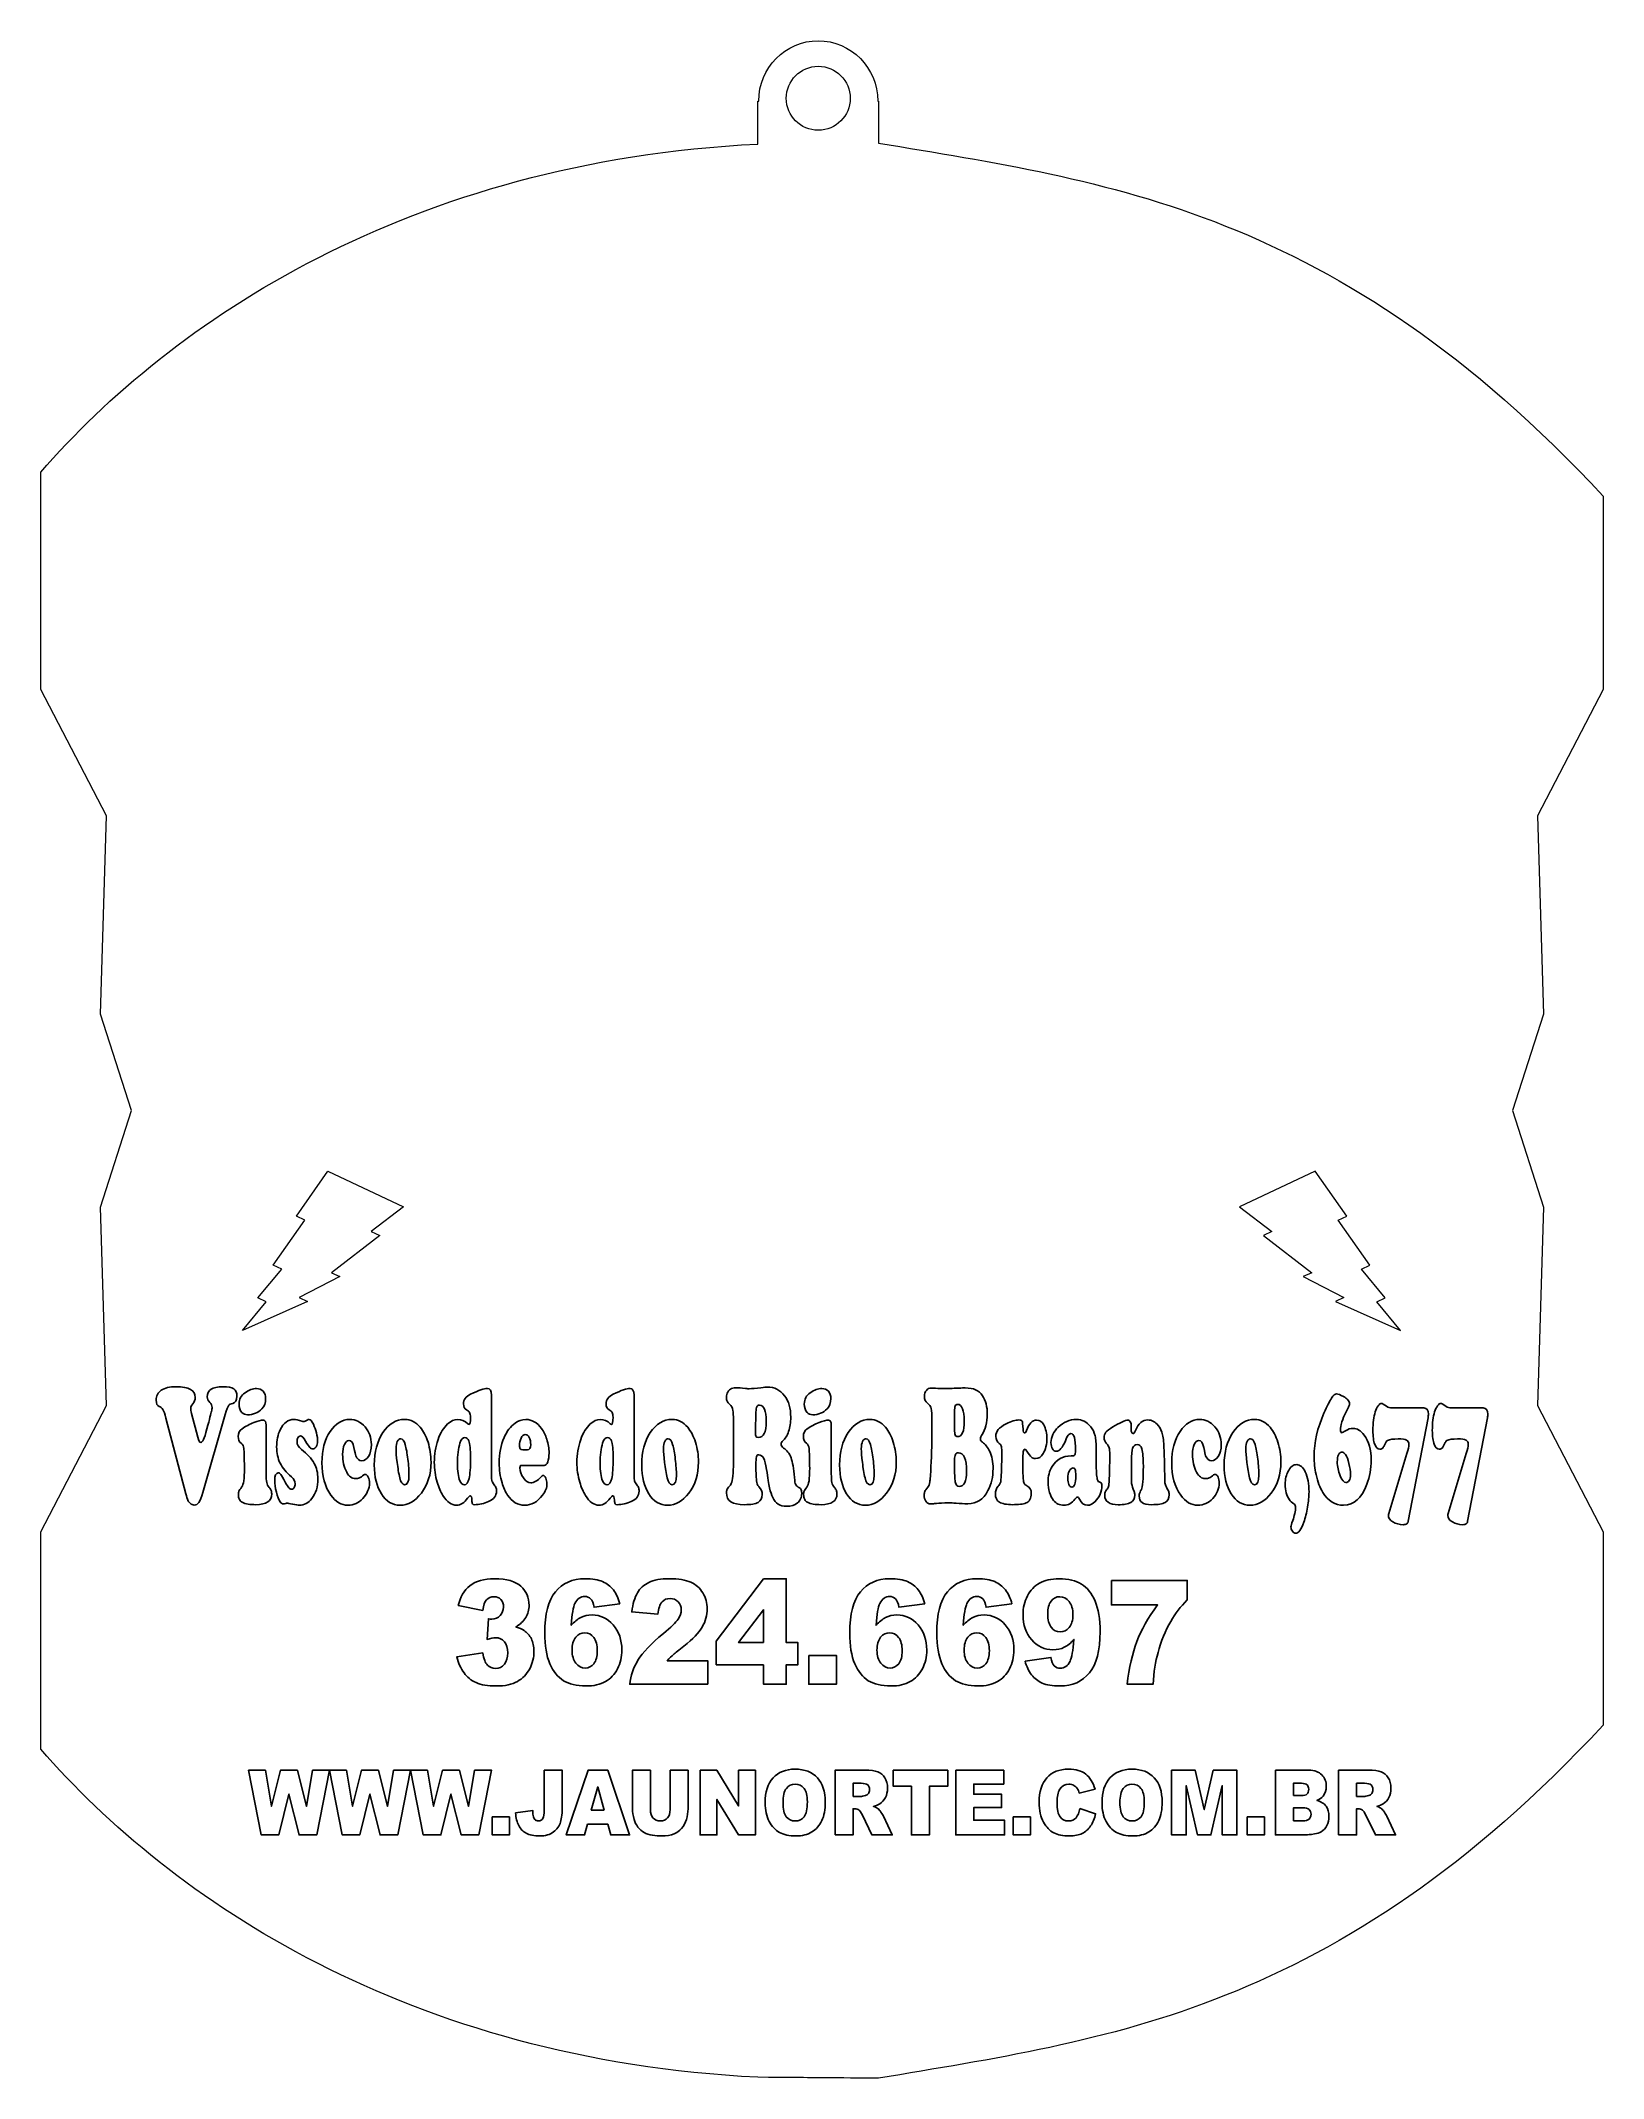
# Model space of a CAD drawing. Header units: millimetres. Extents: x -36.6 to 36.6, y -61.5 to 34.1.
import ezdxf

# ---------------------------------------------------------------- set-up
doc = ezdxf.new("R2010")
doc.units = ezdxf.units.MM
doc.header["$MEASUREMENT"] = 0
doc.layers.add('Camada 1', color=7, linetype='Continuous')

msp = doc.modelspace()

# ---------------------------------------------------------------- linework, layer by layer
at = {"layer": 'Camada 1', "color": 2, "lineweight": 9}
msp.add_ellipse((-0.1763, 31.3731), major_axis=(0, 1.5), ratio=1, dxfattribs=at)
at = {"layer": 'Camada 1', "color": 240, "lineweight": 9}
msp.add_open_spline([(2.6558, -61.481), (13.2962, -59.6781), (24.0789, -58.4279), (36.6337, -44.917), (36.6337, -44.917), (36.6337, -44.917), (36.6337, -35.8529), (36.6337, -35.8529), (36.6337, -35.8529), (36.6337, -35.8529), (33.5469, -29.9349), (33.5469, -29.9349), (33.5469, -29.9349), (33.5469, -29.9349), (33.8355, -20.6346), (33.8355, -20.6346), (33.8355, -20.6346), (33.8355, -20.6346), (32.3837, -16.1027), (32.3837, -16.1027), (32.3837, -16.1027), (32.3837, -16.1027), (33.8355, -11.5709), (33.8355, -11.5709), (33.8355, -11.5709), (33.8355, -11.5709), (33.5469, -2.2706), (33.5469, -2.2706), (33.5469, -2.2706), (33.5469, -2.2706), (36.6337, 3.6474), (36.6337, 3.6474), (36.6337, 3.6474), (36.6337, 3.6474), (36.6337, 12.7115), (36.6337, 12.7115), (36.6337, 12.7115), (24.0789, 26.2224), (13.2962, 27.4726), (2.6558, 29.2755), (2.6558, 29.2755), (2.6558, 29.2755), (2.6558, 31.2407), (2.6558, 31.2407), (2.6558, 31.2407), (2.6558, 31.2407), (2.6159, 31.2407), (2.6159, 31.2407), (2.6159, 31.2407), (2.6159, 32.8047), (1.3658, 34.0726), (-0.1763, 34.0726), (-0.1763, 34.0726), (-1.7184, 34.0726), (-2.9685, 32.8047), (-2.9685, 31.2407), (-2.9685, 31.2407), (-2.9685, 31.2407), (-3.0084, 31.2407), (-3.0084, 31.2407), (-3.0084, 31.2407), (-3.0084, 31.2407), (-3.0084, 29.2299), (-3.0084, 29.2299), (-3.0084, 29.2299), (-19.2991, 28.4304), (-30.5081, 20.9288), (-36.6336, 13.8361), (-36.6336, 13.8361), (-36.6336, 13.8361), (-36.6335, 3.6474), (-36.6335, 3.6474), (-36.6335, 3.6474), (-36.6335, 3.6474), (-33.5467, -2.2706), (-33.5467, -2.2706), (-33.5467, -2.2706), (-33.5467, -2.2706), (-33.8353, -11.5709), (-33.8353, -11.5709), (-33.8353, -11.5709), (-33.8353, -11.5709), (-32.3835, -16.1027), (-32.3835, -16.1027), (-32.3835, -16.1027), (-32.3835, -16.1027), (-33.8353, -20.6346), (-33.8353, -20.6346), (-33.8353, -20.6346), (-33.8353, -20.6346), (-33.5467, -29.9349), (-33.5467, -29.9349), (-33.5467, -29.9349), (-33.5467, -29.9349), (-36.6335, -35.8529), (-36.6335, -35.8529), (-36.6335, -35.8529), (-36.6335, -35.8529), (-36.6336, -46.0416), (-36.6336, -46.0416), (-36.6336, -46.0416), (-30.5081, -53.1343), (-19.2991, -60.6359), (-3.0084, -61.4354), (-3.0084, -61.4354), (2.6558, -61.481), (-3.0084, -61.4354), (2.6558, -61.481)], degree=3, knots=[0, 0, 0, 0, 0.0357143, 0.0357143, 0.0357143, 0.0357143, 0.0714286, 0.0714286, 0.0714286, 0.0714286, 0.1071429, 0.1071429, 0.1071429, 0.1071429, 0.1428571, 0.1428571, 0.1428571, 0.1428571, 0.1785714, 0.1785714, 0.1785714, 0.1785714, 0.2142857, 0.2142857, 0.2142857, 0.2142857, 0.25, 0.25, 0.25, 0.25, 0.2857143, 0.2857143, 0.2857143, 0.2857143, 0.3214286, 0.3214286, 0.3214286, 0.3214286, 0.3571429, 0.3571429, 0.3571429, 0.3571429, 0.3928571, 0.3928571, 0.3928571, 0.3928571, 0.4285714, 0.4285714, 0.4285714, 0.4285714, 0.4642857, 0.4642857, 0.4642857, 0.4642857, 0.5, 0.5, 0.5, 0.5, 0.5357143, 0.5357143, 0.5357143, 0.5357143, 0.5714286, 0.5714286, 0.5714286, 0.5714286, 0.6071429, 0.6071429, 0.6071429, 0.6071429, 0.6428571, 0.6428571, 0.6428571, 0.6428571, 0.6785714, 0.6785714, 0.6785714, 0.6785714, 0.7142857, 0.7142857, 0.7142857, 0.7142857, 0.75, 0.75, 0.75, 0.75, 0.7857143, 0.7857143, 0.7857143, 0.7857143, 0.8214286, 0.8214286, 0.8214286, 0.8214286, 0.8571429, 0.8571429, 0.8571429, 0.8571429, 0.8928571, 0.8928571, 0.8928571, 0.8928571, 0.9285714, 0.9285714, 0.9285714, 0.9285714, 1, 1, 1, 1], dxfattribs=at)
at = {"layer": 'Camada 1', "color": 175, "lineweight": 9}
for points in [[(-19.6238, -20.6148), (-19.6238, -20.6148), (-23.1707, -18.9435), (-23.1707, -18.9435), (-23.1707, -18.9435), (-23.1707, -18.9435), (-24.6475, -21.0553), (-24.6475, -21.0553), (-24.6475, -21.0553), (-24.6475, -21.0553), (-24.2533, -21.2411), (-24.2533, -21.2411), (-24.2533, -21.2411), (-24.2533, -21.2411), (-25.7302, -23.353), (-25.7302, -23.353), (-25.7302, -23.353), (-25.7302, -23.353), (-25.336, -23.5388), (-25.336, -23.5388), (-25.336, -23.5388), (-25.336, -23.5388), (-26.4519, -24.8848), (-26.4519, -24.8848), (-26.4519, -24.8848), (-26.4519, -24.8848), (-26.0578, -25.0705), (-26.0578, -25.0705), (-26.0578, -25.0705), (-26.0578, -25.0705), (-27.1738, -26.4167), (-27.1738, -26.4167), (-27.1738, -26.4167), (-27.1738, -26.4167), (-24.1205, -25.0475), (-24.1205, -25.0475), (-24.1205, -25.0475), (-24.1205, -25.0475), (-24.5146, -24.8618), (-24.5146, -24.8618), (-24.5146, -24.8618), (-24.5146, -24.8618), (-22.6105, -23.8871), (-22.6105, -23.8871), (-22.6105, -23.8871), (-22.6105, -23.8871), (-23.0046, -23.7014), (-23.0046, -23.7014), (-23.0046, -23.7014), (-23.0046, -23.7014), (-20.7396, -21.9609), (-20.7396, -21.9609), (-20.7396, -21.9609), (-20.7396, -21.9609), (-21.1337, -21.7752), (-21.1337, -21.7752), (-21.1337, -21.7752), (-21.1337, -21.7752), (-19.6238, -20.6148), (-19.6238, -20.6148)], [(19.5818, -20.6148), (19.5818, -20.6148), (23.1287, -18.9435), (23.1287, -18.9435), (23.1287, -18.9435), (23.1287, -18.9435), (24.6055, -21.0553), (24.6055, -21.0553), (24.6055, -21.0553), (24.6055, -21.0553), (24.2113, -21.2411), (24.2113, -21.2411), (24.2113, -21.2411), (24.2113, -21.2411), (25.6882, -23.353), (25.6882, -23.353), (25.6882, -23.353), (25.6882, -23.353), (25.294, -23.5388), (25.294, -23.5388), (25.294, -23.5388), (25.294, -23.5388), (26.4099, -24.8848), (26.4099, -24.8848), (26.4099, -24.8848), (26.4099, -24.8848), (26.0158, -25.0705), (26.0158, -25.0705), (26.0158, -25.0705), (26.0158, -25.0705), (27.1318, -26.4167), (27.1318, -26.4167), (27.1318, -26.4167), (27.1318, -26.4167), (24.0785, -25.0475), (24.0785, -25.0475), (24.0785, -25.0475), (24.0785, -25.0475), (24.4726, -24.8618), (24.4726, -24.8618), (24.4726, -24.8618), (24.4726, -24.8618), (22.5685, -23.8871), (22.5685, -23.8871), (22.5685, -23.8871), (22.5685, -23.8871), (22.9626, -23.7014), (22.9626, -23.7014), (22.9626, -23.7014), (22.9626, -23.7014), (20.6976, -21.9609), (20.6976, -21.9609), (20.6976, -21.9609), (20.6976, -21.9609), (21.0917, -21.7752), (21.0917, -21.7752), (21.0917, -21.7752), (21.0917, -21.7752), (19.5818, -20.6148), (19.5818, -20.6148)]]:
    msp.add_open_spline(points, degree=3, knots=[0, 0, 0, 0, 0.0625, 0.0625, 0.0625, 0.0625, 0.125, 0.125, 0.125, 0.125, 0.1875, 0.1875, 0.1875, 0.1875, 0.25, 0.25, 0.25, 0.25, 0.3125, 0.3125, 0.3125, 0.3125, 0.375, 0.375, 0.375, 0.375, 0.4375, 0.4375, 0.4375, 0.4375, 0.5, 0.5, 0.5, 0.5, 0.5625, 0.5625, 0.5625, 0.5625, 0.625, 0.625, 0.625, 0.625, 0.6875, 0.6875, 0.6875, 0.6875, 0.75, 0.75, 0.75, 0.75, 0.8125, 0.8125, 0.8125, 0.8125, 0.875, 0.875, 0.875, 0.875, 1, 1, 1, 1], dxfattribs=at)
at = {"layer": 'Camada 1', "color": 250}
for points, knots in [([(-27.9872, -30.3531), (-27.9872, -30.3531), (-29.0341, -34.007), (-29.0341, -34.007), (-29.0341, -34.007), (-29.098, -34.2325), (-29.1595, -34.3882), (-29.2172, -34.4728), (-29.2172, -34.4728), (-29.2748, -34.5573), (-29.3481, -34.6003), (-29.4361, -34.6003), (-29.4361, -34.6003), (-29.5094, -34.6003), (-29.5748, -34.5734), (-29.6324, -34.5184), (-29.6324, -34.5184), (-29.6768, -34.4755), (-29.7111, -34.4271), (-29.736, -34.3707), (-29.736, -34.3707), (-29.7609, -34.3144), (-29.7929, -34.2124), (-29.831, -34.066), (-29.831, -34.066), (-29.831, -34.066), (-30.7643, -30.5222), (-30.7643, -30.5222), (-30.7643, -30.5222), (-30.8157, -30.3236), (-30.8624, -30.188), (-30.9045, -30.1155), (-30.9045, -30.1155), (-30.9466, -30.043), (-31.0066, -29.996), (-31.0837, -29.9719), (-31.0837, -29.9719), (-31.1748, -29.9423), (-31.2208, -29.8457), (-31.2208, -29.6806), (-31.2208, -29.6806), (-31.2208, -29.4792), (-31.1405, -29.3235), (-30.9809, -29.2148), (-30.9809, -29.2148), (-30.8212, -29.1061), (-30.5921, -29.051), (-30.2938, -29.051), (-30.2938, -29.051), (-29.9837, -29.051), (-29.7555, -29.0926), (-29.6098, -29.1732), (-29.6098, -29.1732), (-29.4634, -29.2551), (-29.3902, -29.3812), (-29.3902, -29.5504), (-29.3902, -29.5504), (-29.3902, -29.6618), (-29.4299, -29.7638), (-29.5094, -29.8578), (-29.5094, -29.8578), (-29.5701, -29.9289), (-29.6005, -29.996), (-29.6005, -30.0578), (-29.6005, -30.0578), (-29.6005, -30.1155), (-29.5864, -30.1987), (-29.5592, -30.3061), (-29.5592, -30.3061), (-29.5592, -30.3061), (-29.2741, -31.4149), (-29.2741, -31.4149), (-29.2741, -31.4149), (-29.2328, -31.5773), (-29.1868, -31.6592), (-29.1346, -31.6592), (-29.1346, -31.6592), (-29.0848, -31.6592), (-29.0396, -31.6162), (-28.9999, -31.529), (-28.9999, -31.529), (-28.9609, -31.4431), (-28.9071, -31.2726), (-28.8402, -31.0176), (-28.8402, -31.0176), (-28.7202, -30.5612), (-28.6501, -30.2927), (-28.6306, -30.2095), (-28.6306, -30.2095), (-28.6104, -30.1276), (-28.601, -30.0631), (-28.601, -30.0189), (-28.601, -30.0189), (-28.601, -29.9303), (-28.6368, -29.8537), (-28.7077, -29.7907), (-28.7077, -29.7907), (-28.7872, -29.7195), (-28.8269, -29.6296), (-28.8269, -29.5195), (-28.8269, -29.5195), (-28.8269, -29.2081), (-28.5838, -29.051), (-28.0986, -29.051), (-28.0986, -29.051), (-27.857, -29.051), (-27.6857, -29.0846), (-27.586, -29.1517), (-27.586, -29.1517), (-27.4863, -29.2188), (-27.4372, -29.3329), (-27.4372, -29.4967), (-27.4372, -29.4967), (-27.4372, -29.69), (-27.5026, -29.8014), (-27.6335, -29.8309), (-27.6335, -29.8309), (-27.7262, -29.8484), (-27.7862, -29.8752), (-27.8135, -29.9088), (-27.8135, -29.9088), (-27.8617, -29.9692), (-27.9202, -30.1168), (-27.9872, -30.3531)], [0, 0, 0, 0, 0.03125, 0.03125, 0.03125, 0.03125, 0.0625, 0.0625, 0.0625, 0.0625, 0.09375, 0.09375, 0.09375, 0.09375, 0.125, 0.125, 0.125, 0.125, 0.15625, 0.15625, 0.15625, 0.15625, 0.1875, 0.1875, 0.1875, 0.1875, 0.21875, 0.21875, 0.21875, 0.21875, 0.25, 0.25, 0.25, 0.25, 0.28125, 0.28125, 0.28125, 0.28125, 0.3125, 0.3125, 0.3125, 0.3125, 0.34375, 0.34375, 0.34375, 0.34375, 0.375, 0.375, 0.375, 0.375, 0.40625, 0.40625, 0.40625, 0.40625, 0.4375, 0.4375, 0.4375, 0.4375, 0.46875, 0.46875, 0.46875, 0.46875, 0.5, 0.5, 0.5, 0.5, 0.53125, 0.53125, 0.53125, 0.53125, 0.5625, 0.5625, 0.5625, 0.5625, 0.59375, 0.59375, 0.59375, 0.59375, 0.625, 0.625, 0.625, 0.625, 0.65625, 0.65625, 0.65625, 0.65625, 0.6875, 0.6875, 0.6875, 0.6875, 0.71875, 0.71875, 0.71875, 0.71875, 0.75, 0.75, 0.75, 0.75, 0.78125, 0.78125, 0.78125, 0.78125, 0.8125, 0.8125, 0.8125, 0.8125, 0.84375, 0.84375, 0.84375, 0.84375, 0.875, 0.875, 0.875, 0.875, 0.90625, 0.90625, 0.90625, 0.90625, 0.9375, 0.9375, 0.9375, 0.9375, 1, 1, 1, 1]), ([(-26.5195, -29.1342), (-26.387, -29.1342), (-26.2819, -29.1772), (-26.2048, -29.2618), (-26.2048, -29.2618), (-26.1268, -29.3477), (-26.0879, -29.4618), (-26.0879, -29.6067), (-26.0879, -29.6067), (-26.0879, -29.8081), (-26.1463, -29.9678), (-26.264, -30.086), (-26.264, -30.086), (-26.4494, -30.2726), (-26.6737, -30.3652), (-26.937, -30.3652), (-26.937, -30.3652), (-27.0484, -30.3652), (-27.1364, -30.3289), (-27.2019, -30.2551), (-27.2019, -30.2551), (-27.2899, -30.1611), (-27.3343, -30.0296), (-27.3343, -29.8618), (-27.3343, -29.8618), (-27.3343, -29.6363), (-27.2408, -29.4591), (-27.0531, -29.3302), (-27.0531, -29.3302), (-26.863, -29.2), (-26.6854, -29.1342), (-26.5195, -29.1342)], [0, 0, 0, 0, 0.1111111, 0.1111111, 0.1111111, 0.1111111, 0.2222222, 0.2222222, 0.2222222, 0.2222222, 0.3333333, 0.3333333, 0.3333333, 0.3333333, 0.4444444, 0.4444444, 0.4444444, 0.4444444, 0.5555556, 0.5555556, 0.5555556, 0.5555556, 0.6666667, 0.6666667, 0.6666667, 0.6666667, 0.7777778, 0.7777778, 0.7777778, 0.7777778, 1, 1, 1, 1]), ([(-15.5013, -29.4484), (-15.5013, -29.4484), (-15.5013, -33.0391), (-15.5013, -33.0391), (-15.5013, -33.0391), (-15.5013, -33.2432), (-15.4958, -33.3747), (-15.4864, -33.4324), (-15.4864, -33.4324), (-15.4763, -33.4902), (-15.4483, -33.5465), (-15.4031, -33.6016), (-15.4031, -33.6016), (-15.3485, -33.6674), (-15.3112, -33.7251), (-15.2925, -33.7747), (-15.2925, -33.7747), (-15.273, -33.8244), (-15.2636, -33.8848), (-15.2636, -33.956), (-15.2636, -33.956), (-15.2636, -34.1654), (-15.386, -34.3251), (-15.6313, -34.4352), (-15.6313, -34.4352), (-15.8518, -34.5318), (-16.0723, -34.5815), (-16.2927, -34.5815), (-16.2927, -34.5815), (-16.3418, -34.5815), (-16.3729, -34.5681), (-16.3877, -34.5439), (-16.3877, -34.5439), (-16.4025, -34.5184), (-16.4119, -34.4593), (-16.4166, -34.364), (-16.4166, -34.364), (-16.4236, -34.2311), (-16.4516, -34.164), (-16.4984, -34.164), (-16.4984, -34.164), (-16.5241, -34.164), (-16.5646, -34.203), (-16.6191, -34.2822), (-16.6191, -34.2822), (-16.7749, -34.4996), (-16.9471, -34.6083), (-17.1372, -34.6083), (-17.1372, -34.6083), (-17.3732, -34.6083), (-17.5859, -34.458), (-17.7744, -34.156), (-17.7744, -34.156), (-17.885, -33.9748), (-17.9754, -33.7667), (-18.0439, -33.5304), (-18.0439, -33.5304), (-18.135, -33.2244), (-18.1802, -32.913), (-18.1802, -32.5988), (-18.1802, -32.5988), (-18.1802, -32.2297), (-18.121, -31.8726), (-18.0026, -31.529), (-18.0026, -31.529), (-17.8928, -31.2122), (-17.744, -30.9679), (-17.5555, -30.7974), (-17.5555, -30.7974), (-17.3966, -30.6565), (-17.2407, -30.5853), (-17.0873, -30.5853), (-17.0873, -30.5853), (-16.9105, -30.5853), (-16.7523, -30.6538), (-16.6129, -30.7894), (-16.6129, -30.7894), (-16.5895, -30.8108), (-16.5716, -30.8216), (-16.5576, -30.8216), (-16.5576, -30.8216), (-16.5093, -30.8216), (-16.4851, -30.7088), (-16.4851, -30.4833), (-16.4851, -30.4833), (-16.4851, -30.3867), (-16.4984, -30.3115), (-16.5249, -30.2605), (-16.5249, -30.2605), (-16.5513, -30.2095), (-16.5988, -30.1652), (-16.6674, -30.1289), (-16.6674, -30.1289), (-16.7633, -30.0766), (-16.8115, -29.9853), (-16.8115, -29.8537), (-16.8115, -29.8537), (-16.8115, -29.6618), (-16.7009, -29.5128), (-16.4805, -29.4054), (-16.4805, -29.4054), (-16.0909, -29.2188), (-15.83, -29.1262), (-15.6975, -29.1262), (-15.6975, -29.1262), (-15.5667, -29.1262), (-15.5013, -29.2336), (-15.5013, -29.4484)], [0, 0, 0, 0, 0.0357143, 0.0357143, 0.0357143, 0.0357143, 0.0714286, 0.0714286, 0.0714286, 0.0714286, 0.1071429, 0.1071429, 0.1071429, 0.1071429, 0.1428571, 0.1428571, 0.1428571, 0.1428571, 0.1785714, 0.1785714, 0.1785714, 0.1785714, 0.2142857, 0.2142857, 0.2142857, 0.2142857, 0.25, 0.25, 0.25, 0.25, 0.2857143, 0.2857143, 0.2857143, 0.2857143, 0.3214286, 0.3214286, 0.3214286, 0.3214286, 0.3571429, 0.3571429, 0.3571429, 0.3571429, 0.3928571, 0.3928571, 0.3928571, 0.3928571, 0.4285714, 0.4285714, 0.4285714, 0.4285714, 0.4642857, 0.4642857, 0.4642857, 0.4642857, 0.5, 0.5, 0.5, 0.5, 0.5357143, 0.5357143, 0.5357143, 0.5357143, 0.5714286, 0.5714286, 0.5714286, 0.5714286, 0.6071429, 0.6071429, 0.6071429, 0.6071429, 0.6428571, 0.6428571, 0.6428571, 0.6428571, 0.6785714, 0.6785714, 0.6785714, 0.6785714, 0.7142857, 0.7142857, 0.7142857, 0.7142857, 0.75, 0.75, 0.75, 0.75, 0.7857143, 0.7857143, 0.7857143, 0.7857143, 0.8214286, 0.8214286, 0.8214286, 0.8214286, 0.8571429, 0.8571429, 0.8571429, 0.8571429, 0.8928571, 0.8928571, 0.8928571, 0.8928571, 0.9285714, 0.9285714, 0.9285714, 0.9285714, 1, 1, 1, 1]), ([(-8.8144, -29.4484), (-8.8144, -29.4484), (-8.8144, -33.0391), (-8.8144, -33.0391), (-8.8144, -33.0391), (-8.8144, -33.2432), (-8.8089, -33.3747), (-8.7995, -33.4324), (-8.7995, -33.4324), (-8.7894, -33.4902), (-8.7614, -33.5465), (-8.7162, -33.6016), (-8.7162, -33.6016), (-8.6616, -33.6674), (-8.6243, -33.7251), (-8.6056, -33.7747), (-8.6056, -33.7747), (-8.5861, -33.8244), (-8.5767, -33.8848), (-8.5767, -33.956), (-8.5767, -33.956), (-8.5767, -34.1654), (-8.6991, -34.3251), (-8.9444, -34.4352), (-8.9444, -34.4352), (-9.1649, -34.5318), (-9.3854, -34.5815), (-9.6058, -34.5815), (-9.6058, -34.5815), (-9.6549, -34.5815), (-9.686, -34.5681), (-9.7008, -34.5439), (-9.7008, -34.5439), (-9.7156, -34.5184), (-9.725, -34.4593), (-9.7297, -34.364), (-9.7297, -34.364), (-9.7367, -34.2311), (-9.7647, -34.164), (-9.8115, -34.164), (-9.8115, -34.164), (-9.8372, -34.164), (-9.8777, -34.203), (-9.9322, -34.2822), (-9.9322, -34.2822), (-10.088, -34.4996), (-10.2602, -34.6083), (-10.4503, -34.6083), (-10.4503, -34.6083), (-10.6863, -34.6083), (-10.899, -34.458), (-11.0875, -34.156), (-11.0875, -34.156), (-11.1981, -33.9748), (-11.2885, -33.7667), (-11.357, -33.5304), (-11.357, -33.5304), (-11.4481, -33.2244), (-11.4933, -32.913), (-11.4933, -32.5988), (-11.4933, -32.5988), (-11.4933, -32.2297), (-11.4341, -31.8726), (-11.3157, -31.529), (-11.3157, -31.529), (-11.2059, -31.2122), (-11.0571, -30.9679), (-10.8686, -30.7974), (-10.8686, -30.7974), (-10.7097, -30.6565), (-10.5538, -30.5853), (-10.4004, -30.5853), (-10.4004, -30.5853), (-10.2236, -30.5853), (-10.0654, -30.6538), (-9.926, -30.7894), (-9.926, -30.7894), (-9.9026, -30.8108), (-9.8847, -30.8216), (-9.8707, -30.8216), (-9.8707, -30.8216), (-9.8224, -30.8216), (-9.7982, -30.7088), (-9.7982, -30.4833), (-9.7982, -30.4833), (-9.7982, -30.3867), (-9.8115, -30.3115), (-9.838, -30.2605), (-9.838, -30.2605), (-9.8644, -30.2095), (-9.9119, -30.1652), (-9.9805, -30.1289), (-9.9805, -30.1289), (-10.0764, -30.0766), (-10.1246, -29.9853), (-10.1246, -29.8537), (-10.1246, -29.8537), (-10.1246, -29.6618), (-10.014, -29.5128), (-9.7936, -29.4054), (-9.7936, -29.4054), (-9.404, -29.2188), (-9.1431, -29.1262), (-9.0106, -29.1262), (-9.0106, -29.1262), (-8.8798, -29.1262), (-8.8144, -29.2336), (-8.8144, -29.4484)], [0, 0, 0, 0, 0.0357143, 0.0357143, 0.0357143, 0.0357143, 0.0714286, 0.0714286, 0.0714286, 0.0714286, 0.1071429, 0.1071429, 0.1071429, 0.1071429, 0.1428571, 0.1428571, 0.1428571, 0.1428571, 0.1785714, 0.1785714, 0.1785714, 0.1785714, 0.2142857, 0.2142857, 0.2142857, 0.2142857, 0.25, 0.25, 0.25, 0.25, 0.2857143, 0.2857143, 0.2857143, 0.2857143, 0.3214286, 0.3214286, 0.3214286, 0.3214286, 0.3571429, 0.3571429, 0.3571429, 0.3571429, 0.3928571, 0.3928571, 0.3928571, 0.3928571, 0.4285714, 0.4285714, 0.4285714, 0.4285714, 0.4642857, 0.4642857, 0.4642857, 0.4642857, 0.5, 0.5, 0.5, 0.5, 0.5357143, 0.5357143, 0.5357143, 0.5357143, 0.5714286, 0.5714286, 0.5714286, 0.5714286, 0.6071429, 0.6071429, 0.6071429, 0.6071429, 0.6428571, 0.6428571, 0.6428571, 0.6428571, 0.6785714, 0.6785714, 0.6785714, 0.6785714, 0.7142857, 0.7142857, 0.7142857, 0.7142857, 0.75, 0.75, 0.75, 0.75, 0.7857143, 0.7857143, 0.7857143, 0.7857143, 0.8214286, 0.8214286, 0.8214286, 0.8214286, 0.8571429, 0.8571429, 0.8571429, 0.8571429, 0.8928571, 0.8928571, 0.8928571, 0.8928571, 0.9285714, 0.9285714, 0.9285714, 0.9285714, 1, 1, 1, 1]), ([(-2.9632, -32.2445), (-3.0208, -32.2445), (-3.0574, -32.2753), (-3.0738, -32.3357), (-3.0738, -32.3357), (-3.0894, -32.3962), (-3.0979, -32.5358), (-3.0979, -32.7559), (-3.0979, -32.7559), (-3.0979, -33.0888), (-3.0855, -33.3492), (-3.0613, -33.5345), (-3.0613, -33.5345), (-3.0535, -33.5868), (-3.0419, -33.6284), (-3.0271, -33.6566), (-3.0271, -33.6566), (-3.0115, -33.6862), (-2.9827, -33.7211), (-2.9398, -33.7627), (-2.9398, -33.7627), (-2.8487, -33.8499), (-2.8035, -33.964), (-2.8035, -34.105), (-2.8035, -34.105), (-2.8035, -34.2781), (-2.8666, -34.4003), (-2.9936, -34.4728), (-2.9936, -34.4728), (-3.1206, -34.5453), (-3.3355, -34.5815), (-3.6386, -34.5815), (-3.6386, -34.5815), (-4.2018, -34.5815), (-4.483, -34.3976), (-4.483, -34.0298), (-4.483, -34.0298), (-4.483, -33.968), (-4.4745, -33.917), (-4.4581, -33.8794), (-4.4581, -33.8794), (-4.4409, -33.8405), (-4.4028, -33.7882), (-4.3436, -33.7197), (-4.3436, -33.7197), (-4.2766, -33.6432), (-4.2314, -33.5533), (-4.208, -33.4499), (-4.208, -33.4499), (-4.1847, -33.3465), (-4.1683, -33.168), (-4.159, -32.913), (-4.159, -32.913), (-4.1512, -32.7277), (-4.1473, -32.0606), (-4.1473, -30.9115), (-4.1473, -30.9115), (-4.1473, -30.5477), (-4.1582, -30.2994), (-4.1792, -30.1679), (-4.1792, -30.1679), (-4.201, -30.0376), (-4.2462, -29.9423), (-4.3163, -29.8819), (-4.3163, -29.8819), (-4.3833, -29.8269), (-4.4285, -29.7759), (-4.4511, -29.7302), (-4.4511, -29.7302), (-4.4737, -29.6846), (-4.4854, -29.6242), (-4.4854, -29.5504), (-4.4854, -29.5504), (-4.4854, -29.4537), (-4.4636, -29.3692), (-4.4199, -29.298), (-4.4199, -29.298), (-4.3771, -29.2255), (-4.3163, -29.1718), (-4.2384, -29.1383), (-4.2384, -29.1383), (-4.173, -29.1087), (-4.0834, -29.0953), (-3.9696, -29.0953), (-3.9696, -29.0953), (-3.919, -29.0953), (-3.7936, -29.1074), (-3.5926, -29.1342), (-3.5926, -29.1342), (-3.5552, -29.1396), (-3.4945, -29.1423), (-3.4127, -29.1423), (-3.4127, -29.1423), (-3.2756, -29.1423), (-3.0933, -29.1262), (-2.8651, -29.0953), (-2.8651, -29.0953), (-2.7201, -29.0765), (-2.6189, -29.0671), (-2.5612, -29.0671), (-2.5612, -29.0671), (-2.2356, -29.0671), (-1.9661, -29.2027), (-1.7534, -29.4725), (-1.7534, -29.4725), (-1.5618, -29.7168), (-1.4659, -30.0538), (-1.4659, -30.4873), (-1.4659, -30.4873), (-1.4659, -30.7276), (-1.4994, -30.9478), (-1.5665, -31.1451), (-1.5665, -31.1451), (-1.6334, -31.3438), (-1.7253, -31.4928), (-1.8422, -31.5921), (-1.8422, -31.5921), (-1.8913, -31.6337), (-1.9154, -31.6834), (-1.9154, -31.7411), (-1.9154, -31.7411), (-1.9154, -31.8176), (-1.878, -31.8793), (-1.8032, -31.9263), (-1.8032, -31.9263), (-1.6436, -32.0257), (-1.5267, -32.1773), (-1.4519, -32.3787), (-1.4519, -32.3787), (-1.3779, -32.5801), (-1.3242, -32.8901), (-1.2922, -33.3063), (-1.2922, -33.3063), (-1.279, -33.4794), (-1.2587, -33.5922), (-1.233, -33.6432), (-1.233, -33.6432), (-1.2073, -33.6942), (-1.1473, -33.7439), (-1.0531, -33.7909), (-1.0531, -33.7909), (-1.0235, -33.8056), (-0.9993, -33.8392), (-0.9799, -33.8902), (-0.9799, -33.8902), (-0.9596, -33.9425), (-0.9503, -33.9989), (-0.9503, -34.062), (-0.9503, -34.062), (-0.9503, -34.1426), (-0.9681, -34.2244), (-1.0048, -34.3077), (-1.0048, -34.3077), (-1.0414, -34.3895), (-1.0889, -34.4553), (-1.1465, -34.5023), (-1.1465, -34.5023), (-1.2743, -34.6043), (-1.4488, -34.6553), (-1.6716, -34.6553), (-1.6716, -34.6553), (-1.9676, -34.6553), (-2.1803, -34.5211), (-2.3081, -34.2499), (-2.3081, -34.2499), (-2.3657, -34.1305), (-2.4148, -33.9774), (-2.4553, -33.7949), (-2.4553, -33.7949), (-2.4958, -33.611), (-2.5433, -33.3251), (-2.5978, -32.9371), (-2.5978, -32.9371), (-2.6329, -32.6874), (-2.6773, -32.5129), (-2.7311, -32.4096), (-2.7311, -32.4096), (-2.7855, -32.3076), (-2.8627, -32.2525), (-2.9632, -32.2445)], [0, 0, 0, 0, 0.0217391, 0.0217391, 0.0217391, 0.0217391, 0.0434783, 0.0434783, 0.0434783, 0.0434783, 0.0652174, 0.0652174, 0.0652174, 0.0652174, 0.0869565, 0.0869565, 0.0869565, 0.0869565, 0.1086957, 0.1086957, 0.1086957, 0.1086957, 0.1304348, 0.1304348, 0.1304348, 0.1304348, 0.1521739, 0.1521739, 0.1521739, 0.1521739, 0.173913, 0.173913, 0.173913, 0.173913, 0.1956522, 0.1956522, 0.1956522, 0.1956522, 0.2173913, 0.2173913, 0.2173913, 0.2173913, 0.2391304, 0.2391304, 0.2391304, 0.2391304, 0.2608696, 0.2608696, 0.2608696, 0.2608696, 0.2826087, 0.2826087, 0.2826087, 0.2826087, 0.3043478, 0.3043478, 0.3043478, 0.3043478, 0.326087, 0.326087, 0.326087, 0.326087, 0.3478261, 0.3478261, 0.3478261, 0.3478261, 0.3695652, 0.3695652, 0.3695652, 0.3695652, 0.3913043, 0.3913043, 0.3913043, 0.3913043, 0.4130435, 0.4130435, 0.4130435, 0.4130435, 0.4347826, 0.4347826, 0.4347826, 0.4347826, 0.4565217, 0.4565217, 0.4565217, 0.4565217, 0.4782609, 0.4782609, 0.4782609, 0.4782609, 0.5, 0.5, 0.5, 0.5, 0.5217391, 0.5217391, 0.5217391, 0.5217391, 0.5434783, 0.5434783, 0.5434783, 0.5434783, 0.5652174, 0.5652174, 0.5652174, 0.5652174, 0.5869565, 0.5869565, 0.5869565, 0.5869565, 0.6086957, 0.6086957, 0.6086957, 0.6086957, 0.6304348, 0.6304348, 0.6304348, 0.6304348, 0.6521739, 0.6521739, 0.6521739, 0.6521739, 0.673913, 0.673913, 0.673913, 0.673913, 0.6956522, 0.6956522, 0.6956522, 0.6956522, 0.7173913, 0.7173913, 0.7173913, 0.7173913, 0.7391304, 0.7391304, 0.7391304, 0.7391304, 0.7608696, 0.7608696, 0.7608696, 0.7608696, 0.7826087, 0.7826087, 0.7826087, 0.7826087, 0.8043478, 0.8043478, 0.8043478, 0.8043478, 0.826087, 0.826087, 0.826087, 0.826087, 0.8478261, 0.8478261, 0.8478261, 0.8478261, 0.8695652, 0.8695652, 0.8695652, 0.8695652, 0.8913043, 0.8913043, 0.8913043, 0.8913043, 0.9130435, 0.9130435, 0.9130435, 0.9130435, 0.9347826, 0.9347826, 0.9347826, 0.9347826, 0.9565217, 0.9565217, 0.9565217, 0.9565217, 1, 1, 1, 1]), ([(-0.0147, -29.1342), (0.1178, -29.1342), (0.2229, -29.1772), (0.3, -29.2618), (0.3, -29.2618), (0.378, -29.3477), (0.4169, -29.4618), (0.4169, -29.6067), (0.4169, -29.6067), (0.4169, -29.8081), (0.3585, -29.9678), (0.2408, -30.086), (0.2408, -30.086), (0.0554, -30.2726), (-0.1689, -30.3652), (-0.4322, -30.3652), (-0.4322, -30.3652), (-0.5436, -30.3652), (-0.6316, -30.3289), (-0.6971, -30.2551), (-0.6971, -30.2551), (-0.7851, -30.1611), (-0.8295, -30.0296), (-0.8295, -29.8618), (-0.8295, -29.8618), (-0.8295, -29.6363), (-0.736, -29.4591), (-0.5483, -29.3302), (-0.5483, -29.3302), (-0.3582, -29.2), (-0.1806, -29.1342), (-0.0147, -29.1342)], [0, 0, 0, 0, 0.1111111, 0.1111111, 0.1111111, 0.1111111, 0.2222222, 0.2222222, 0.2222222, 0.2222222, 0.3333333, 0.3333333, 0.3333333, 0.3333333, 0.4444444, 0.4444444, 0.4444444, 0.4444444, 0.5555556, 0.5555556, 0.5555556, 0.5555556, 0.6666667, 0.6666667, 0.6666667, 0.6666667, 0.7777778, 0.7777778, 0.7777778, 0.7777778, 1, 1, 1, 1]), ([(6.0584, -34.4983), (6.0584, -34.4983), (5.753, -34.5023), (5.753, -34.5023), (5.753, -34.5023), (5.538, -34.5077), (5.3814, -34.5157), (5.2825, -34.5265), (5.2825, -34.5265), (5.1945, -34.5385), (5.1314, -34.5453), (5.0932, -34.5453), (5.0932, -34.5453), (5.0005, -34.5453), (4.9265, -34.505), (4.872, -34.4231), (4.872, -34.4231), (4.8182, -34.3426), (4.7917, -34.2459), (4.7917, -34.1332), (4.7917, -34.1332), (4.7917, -34.0593), (4.8019, -34.0016), (4.8214, -33.96), (4.8214, -33.96), (4.8416, -33.917), (4.8891, -33.8526), (4.9655, -33.7627), (4.9655, -33.7627), (5.0091, -33.7103), (5.0395, -33.6284), (5.0566, -33.517), (5.0566, -33.517), (5.0729, -33.4056), (5.0917, -33.1667), (5.1111, -32.7989), (5.1111, -32.7989), (5.14, -32.2284), (5.1548, -31.5236), (5.1548, -30.6873), (5.1548, -30.6873), (5.1548, -30.3813), (5.143, -30.1772), (5.1197, -30.0766), (5.1197, -30.0766), (5.0956, -29.9746), (5.0403, -29.8913), (4.9538, -29.8269), (4.9538, -29.8269), (4.8533, -29.7531), (4.8034, -29.6457), (4.8034, -29.5034), (4.8034, -29.5034), (4.8034, -29.3879), (4.833, -29.294), (4.893, -29.2202), (4.893, -29.2202), (4.9538, -29.1477), (5.0309, -29.1101), (5.1252, -29.1101), (5.1252, -29.1101), (5.1766, -29.1101), (5.2428, -29.1141), (5.3238, -29.1222), (5.3238, -29.1222), (5.4578, -29.1329), (5.6019, -29.1383), (5.7569, -29.1383), (5.7569, -29.1383), (5.8714, -29.1383), (6.0958, -29.1302), (6.4308, -29.1141), (6.4308, -29.1141), (6.5351, -29.1087), (6.6309, -29.1061), (6.7159, -29.1061), (6.7159, -29.1061), (6.9184, -29.1061), (7.0812, -29.1342), (7.2051, -29.1906), (7.2051, -29.1906), (7.329, -29.247), (7.4373, -29.3423), (7.5284, -29.4765), (7.5284, -29.4765), (7.6772, -29.694), (7.752, -29.9853), (7.752, -30.3491), (7.752, -30.3491), (7.752, -30.5303), (7.7301, -30.7061), (7.6858, -30.878), (7.6858, -30.878), (7.6414, -31.0498), (7.5821, -31.1867), (7.5074, -31.2887), (7.5074, -31.2887), (7.4544, -31.3625), (7.4279, -31.4297), (7.4279, -31.4901), (7.4279, -31.4901), (7.4279, -31.5558), (7.4598, -31.6109), (7.5237, -31.6552), (7.5237, -31.6552), (7.6483, -31.7411), (7.7621, -31.8874), (7.8633, -32.0914), (7.8633, -32.0914), (7.9685, -32.3035), (8.0215, -32.5707), (8.0215, -32.8901), (8.0215, -32.8901), (8.0215, -33.2673), (7.9413, -33.6123), (7.7816, -33.9237), (7.7816, -33.9237), (7.5704, -34.3358), (7.2573, -34.5412), (6.8436, -34.5412), (6.8436, -34.5412), (6.7875, -34.5412), (6.6489, -34.5345), (6.4284, -34.5224), (6.4284, -34.5224), (6.2274, -34.509), (6.1044, -34.501), (6.0584, -34.4983)], [0, 0, 0, 0, 0.030303, 0.030303, 0.030303, 0.030303, 0.0606061, 0.0606061, 0.0606061, 0.0606061, 0.0909091, 0.0909091, 0.0909091, 0.0909091, 0.1212121, 0.1212121, 0.1212121, 0.1212121, 0.1515152, 0.1515152, 0.1515152, 0.1515152, 0.1818182, 0.1818182, 0.1818182, 0.1818182, 0.2121212, 0.2121212, 0.2121212, 0.2121212, 0.2424242, 0.2424242, 0.2424242, 0.2424242, 0.2727273, 0.2727273, 0.2727273, 0.2727273, 0.3030303, 0.3030303, 0.3030303, 0.3030303, 0.3333333, 0.3333333, 0.3333333, 0.3333333, 0.3636364, 0.3636364, 0.3636364, 0.3636364, 0.3939394, 0.3939394, 0.3939394, 0.3939394, 0.4242424, 0.4242424, 0.4242424, 0.4242424, 0.4545455, 0.4545455, 0.4545455, 0.4545455, 0.4848485, 0.4848485, 0.4848485, 0.4848485, 0.5151515, 0.5151515, 0.5151515, 0.5151515, 0.5454545, 0.5454545, 0.5454545, 0.5454545, 0.5757576, 0.5757576, 0.5757576, 0.5757576, 0.6060606, 0.6060606, 0.6060606, 0.6060606, 0.6363636, 0.6363636, 0.6363636, 0.6363636, 0.6666667, 0.6666667, 0.6666667, 0.6666667, 0.6969697, 0.6969697, 0.6969697, 0.6969697, 0.7272727, 0.7272727, 0.7272727, 0.7272727, 0.7575758, 0.7575758, 0.7575758, 0.7575758, 0.7878788, 0.7878788, 0.7878788, 0.7878788, 0.8181818, 0.8181818, 0.8181818, 0.8181818, 0.8484848, 0.8484848, 0.8484848, 0.8484848, 0.8787879, 0.8787879, 0.8787879, 0.8787879, 0.9090909, 0.9090909, 0.9090909, 0.9090909, 0.9393939, 0.9393939, 0.9393939, 0.9393939, 1, 1, 1, 1]), ([(24.1306, -29.3853), (24.1961, -29.3853), (24.3036, -29.4269), (24.4524, -29.5074), (24.4524, -29.5074), (24.5334, -29.5517), (24.6011, -29.6067), (24.6557, -29.6685), (24.6557, -29.6685), (24.7102, -29.7316), (24.7375, -29.788), (24.7375, -29.8376), (24.7375, -29.8376), (24.7375, -29.8779), (24.7289, -29.9168), (24.7118, -29.9584), (24.7118, -29.9584), (24.6939, -29.9987), (24.6377, -30.1101), (24.5435, -30.294), (24.5435, -30.294), (24.4827, -30.4068), (24.4282, -30.5437), (24.3807, -30.7034), (24.3807, -30.7034), (24.3324, -30.8632), (24.309, -30.984), (24.309, -31.0645), (24.309, -31.0645), (24.309, -31.1048), (24.3153, -31.1384), (24.3293, -31.1652), (24.3293, -31.1652), (24.3433, -31.1934), (24.3596, -31.2068), (24.3791, -31.2068), (24.3791, -31.2068), (24.3963, -31.2068), (24.4508, -31.1773), (24.5435, -31.1196), (24.5435, -31.1196), (24.6697, -31.0417), (24.7889, -31.0028), (24.8995, -31.0028), (24.8995, -31.0028), (25.0912, -31.0028), (25.2657, -31.1075), (25.4222, -31.3169), (25.4222, -31.3169), (25.6427, -31.6109), (25.7533, -32.0042), (25.7533, -32.4968), (25.7533, -32.4968), (25.7533, -32.8875), (25.6863, -33.262), (25.5523, -33.6217), (25.5523, -33.6217), (25.3077, -34.2795), (24.9431, -34.6083), (24.4593, -34.6083), (24.4593, -34.6083), (24.0574, -34.6083), (23.7334, -34.4097), (23.4872, -34.011), (23.4872, -34.011), (23.3501, -33.7882), (23.2441, -33.5076), (23.1701, -33.1693), (23.1701, -33.1693), (23.1078, -32.8888), (23.0767, -32.6069), (23.0767, -32.3237), (23.0767, -32.3237), (23.0767, -31.6605), (23.2309, -30.9813), (23.5394, -30.286), (23.5394, -30.286), (23.6858, -29.9584), (23.8035, -29.7262), (23.8923, -29.5906), (23.8923, -29.5906), (23.981, -29.4537), (24.0605, -29.3853), (24.1306, -29.3853)], [0, 0, 0, 0, 0.0454545, 0.0454545, 0.0454545, 0.0454545, 0.0909091, 0.0909091, 0.0909091, 0.0909091, 0.1363636, 0.1363636, 0.1363636, 0.1363636, 0.1818182, 0.1818182, 0.1818182, 0.1818182, 0.2272727, 0.2272727, 0.2272727, 0.2272727, 0.2727273, 0.2727273, 0.2727273, 0.2727273, 0.3181818, 0.3181818, 0.3181818, 0.3181818, 0.3636364, 0.3636364, 0.3636364, 0.3636364, 0.4090909, 0.4090909, 0.4090909, 0.4090909, 0.4545455, 0.4545455, 0.4545455, 0.4545455, 0.5, 0.5, 0.5, 0.5, 0.5454545, 0.5454545, 0.5454545, 0.5454545, 0.5909091, 0.5909091, 0.5909091, 0.5909091, 0.6363636, 0.6363636, 0.6363636, 0.6363636, 0.6818182, 0.6818182, 0.6818182, 0.6818182, 0.7272727, 0.7272727, 0.7272727, 0.7272727, 0.7727273, 0.7727273, 0.7727273, 0.7727273, 0.8181818, 0.8181818, 0.8181818, 0.8181818, 0.8636364, 0.8636364, 0.8636364, 0.8636364, 0.9090909, 0.9090909, 0.9090909, 0.9090909, 1, 1, 1, 1]), ([(-3.0956, -30.239), (-3.0956, -30.239), (-3.1206, -31.1558), (-3.1206, -31.1558), (-3.1206, -31.1558), (-3.1206, -31.1639), (-3.1206, -31.1746), (-3.1206, -31.1907), (-3.1206, -31.1907), (-3.1206, -31.2847), (-3.1127, -31.3478), (-3.0964, -31.38), (-3.0964, -31.38), (-3.0808, -31.4109), (-3.0481, -31.427), (-2.9998, -31.427), (-2.9998, -31.427), (-2.8658, -31.427), (-2.7684, -31.3679), (-2.7077, -31.2484), (-2.7077, -31.2484), (-2.6462, -31.129), (-2.6157, -30.9384), (-2.6157, -30.6753), (-2.6157, -30.6753), (-2.6157, -30.1692), (-2.7201, -29.9168), (-2.9289, -29.9168), (-2.9289, -29.9168), (-2.9881, -29.9168), (-3.0302, -29.941), (-3.0544, -29.988), (-3.0544, -29.988), (-3.0785, -30.035), (-3.0925, -30.1182), (-3.0956, -30.239)], [0, 0, 0, 0, 0.1, 0.1, 0.1, 0.1, 0.2, 0.2, 0.2, 0.2, 0.3, 0.3, 0.3, 0.3, 0.4, 0.4, 0.4, 0.4, 0.5, 0.5, 0.5, 0.5, 0.6, 0.6, 0.6, 0.6, 0.7, 0.7, 0.7, 0.7, 0.8, 0.8, 0.8, 0.8, 1, 1, 1, 1]), ([(6.2158, -30.2309), (6.2158, -30.2309), (6.2158, -31.0417), (6.2158, -31.0417), (6.2158, -31.0417), (6.2158, -31.1706), (6.2251, -31.2605), (6.2446, -31.3129), (6.2446, -31.3129), (6.2633, -31.3652), (6.2968, -31.3921), (6.3435, -31.3921), (6.3435, -31.3921), (6.4564, -31.3921), (6.539, -31.3317), (6.5928, -31.2122), (6.5928, -31.2122), (6.6457, -31.0927), (6.6723, -30.9061), (6.6723, -30.6524), (6.6723, -30.6524), (6.6723, -30.4054), (6.645, -30.2148), (6.5904, -30.0806), (6.5904, -30.0806), (6.5351, -29.945), (6.458, -29.8779), (6.3576, -29.8779), (6.3576, -29.8779), (6.3046, -29.8779), (6.2672, -29.9034), (6.2469, -29.9544), (6.2469, -29.9544), (6.2259, -30.0054), (6.2158, -30.098), (6.2158, -30.2309)], [0, 0, 0, 0, 0.1, 0.1, 0.1, 0.1, 0.2, 0.2, 0.2, 0.2, 0.3, 0.3, 0.3, 0.3, 0.4, 0.4, 0.4, 0.4, 0.5, 0.5, 0.5, 0.5, 0.6, 0.6, 0.6, 0.6, 0.7, 0.7, 0.7, 0.7, 0.8, 0.8, 0.8, 0.8, 1, 1, 1, 1]), ([(28.4174, -30.5142), (28.4174, -30.5142), (27.4904, -35.352), (27.4904, -35.352), (27.4904, -35.352), (27.4772, -35.4178), (27.453, -35.4621), (27.4195, -35.4849), (27.4195, -35.4849), (27.3868, -35.5091), (27.33, -35.5211), (27.2513, -35.5211), (27.2513, -35.5211), (27.0759, -35.5211), (26.9163, -35.4768), (26.773, -35.3869), (26.773, -35.3869), (26.6288, -35.2983), (26.5571, -35.2003), (26.5571, -35.0916), (26.5571, -35.0916), (26.5571, -35.0661), (26.5634, -35.0325), (26.5759, -34.9936), (26.5759, -34.9936), (26.5759, -34.9936), (27.4265, -32.1894), (27.4265, -32.1894), (27.4265, -32.1894), (27.4889, -31.9827), (27.52, -31.8391), (27.52, -31.7572), (27.52, -31.7572), (27.52, -31.6579), (27.4842, -31.5894), (27.4133, -31.5532), (27.4133, -31.5532), (27.3416, -31.5156), (27.2092, -31.4981), (27.016, -31.4981), (27.016, -31.4981), (26.7846, -31.4981), (26.6195, -31.5223), (26.5206, -31.5719), (26.5206, -31.5719), (26.4785, -31.5961), (26.4411, -31.6458), (26.4092, -31.7223), (26.4092, -31.7223), (26.3663, -31.8216), (26.3281, -31.8887), (26.2938, -31.925), (26.2938, -31.925), (26.2596, -31.9599), (26.2152, -31.9773), (26.1598, -31.9773), (26.1598, -31.9773), (26.0555, -31.9773), (25.9745, -31.9022), (25.9184, -31.7518), (25.9184, -31.7518), (25.8623, -31.6001), (25.8335, -31.384), (25.8335, -31.1008), (25.8335, -31.1008), (25.8335, -30.7545), (25.8701, -30.4618), (25.9433, -30.2229), (25.9433, -30.2229), (25.9784, -30.1101), (26.0235, -30.0175), (26.0788, -29.9423), (26.0788, -29.9423), (26.1349, -29.8672), (26.1871, -29.8309), (26.2378, -29.8309), (26.2378, -29.8309), (26.2728, -29.8309), (26.3491, -29.8766), (26.4683, -29.9678), (26.4683, -29.9678), (26.5423, -30.0202), (26.6374, -30.047), (26.7511, -30.047), (26.7511, -30.047), (26.7511, -30.047), (28.2188, -30.047), (28.2188, -30.047), (28.2188, -30.047), (28.3629, -30.047), (28.4353, -30.141), (28.4353, -30.3303), (28.4353, -30.3303), (28.4353, -30.3893), (28.4291, -30.4511), (28.4174, -30.5142)], [0, 0, 0, 0, 0.04, 0.04, 0.04, 0.04, 0.08, 0.08, 0.08, 0.08, 0.12, 0.12, 0.12, 0.12, 0.16, 0.16, 0.16, 0.16, 0.2, 0.2, 0.2, 0.2, 0.24, 0.24, 0.24, 0.24, 0.28, 0.28, 0.28, 0.28, 0.32, 0.32, 0.32, 0.32, 0.36, 0.36, 0.36, 0.36, 0.4, 0.4, 0.4, 0.4, 0.44, 0.44, 0.44, 0.44, 0.48, 0.48, 0.48, 0.48, 0.52, 0.52, 0.52, 0.52, 0.56, 0.56, 0.56, 0.56, 0.6, 0.6, 0.6, 0.6, 0.64, 0.64, 0.64, 0.64, 0.68, 0.68, 0.68, 0.68, 0.72, 0.72, 0.72, 0.72, 0.76, 0.76, 0.76, 0.76, 0.8, 0.8, 0.8, 0.8, 0.84, 0.84, 0.84, 0.84, 0.88, 0.88, 0.88, 0.88, 0.92, 0.92, 0.92, 0.92, 1, 1, 1, 1]), ([(31.2024, -30.5142), (31.2024, -30.5142), (30.2754, -35.352), (30.2754, -35.352), (30.2754, -35.352), (30.2622, -35.4178), (30.238, -35.4621), (30.2045, -35.4849), (30.2045, -35.4849), (30.1718, -35.5091), (30.115, -35.5211), (30.0363, -35.5211), (30.0363, -35.5211), (29.8609, -35.5211), (29.7013, -35.4768), (29.558, -35.3869), (29.558, -35.3869), (29.4138, -35.2983), (29.3421, -35.2003), (29.3421, -35.0916), (29.3421, -35.0916), (29.3421, -35.0661), (29.3484, -35.0325), (29.3609, -34.9936), (29.3609, -34.9936), (29.3609, -34.9936), (30.2115, -32.1894), (30.2115, -32.1894), (30.2115, -32.1894), (30.2739, -31.9827), (30.305, -31.8391), (30.305, -31.7572), (30.305, -31.7572), (30.305, -31.6579), (30.2692, -31.5894), (30.1983, -31.5532), (30.1983, -31.5532), (30.1266, -31.5156), (29.9942, -31.4981), (29.801, -31.4981), (29.801, -31.4981), (29.5696, -31.4981), (29.4045, -31.5223), (29.3056, -31.5719), (29.3056, -31.5719), (29.2635, -31.5961), (29.2261, -31.6458), (29.1942, -31.7223), (29.1942, -31.7223), (29.1513, -31.8216), (29.1131, -31.8887), (29.0788, -31.925), (29.0788, -31.925), (29.0446, -31.9599), (29.0002, -31.9773), (28.9448, -31.9773), (28.9448, -31.9773), (28.8405, -31.9773), (28.7595, -31.9022), (28.7034, -31.7518), (28.7034, -31.7518), (28.6473, -31.6001), (28.6185, -31.384), (28.6185, -31.1008), (28.6185, -31.1008), (28.6185, -30.7545), (28.6551, -30.4618), (28.7283, -30.2229), (28.7283, -30.2229), (28.7634, -30.1101), (28.8085, -30.0175), (28.8638, -29.9423), (28.8638, -29.9423), (28.9199, -29.8672), (28.9721, -29.8309), (29.0228, -29.8309), (29.0228, -29.8309), (29.0578, -29.8309), (29.1341, -29.8766), (29.2533, -29.9678), (29.2533, -29.9678), (29.3273, -30.0202), (29.4224, -30.047), (29.5361, -30.047), (29.5361, -30.047), (29.5361, -30.047), (31.0038, -30.047), (31.0038, -30.047), (31.0038, -30.047), (31.1479, -30.047), (31.2203, -30.141), (31.2203, -30.3303), (31.2203, -30.3303), (31.2203, -30.3893), (31.2141, -30.4511), (31.2024, -30.5142)], [0, 0, 0, 0, 0.04, 0.04, 0.04, 0.04, 0.08, 0.08, 0.08, 0.08, 0.12, 0.12, 0.12, 0.12, 0.16, 0.16, 0.16, 0.16, 0.2, 0.2, 0.2, 0.2, 0.24, 0.24, 0.24, 0.24, 0.28, 0.28, 0.28, 0.28, 0.32, 0.32, 0.32, 0.32, 0.36, 0.36, 0.36, 0.36, 0.4, 0.4, 0.4, 0.4, 0.44, 0.44, 0.44, 0.44, 0.48, 0.48, 0.48, 0.48, 0.52, 0.52, 0.52, 0.52, 0.56, 0.56, 0.56, 0.56, 0.6, 0.6, 0.6, 0.6, 0.64, 0.64, 0.64, 0.64, 0.68, 0.68, 0.68, 0.68, 0.72, 0.72, 0.72, 0.72, 0.76, 0.76, 0.76, 0.76, 0.8, 0.8, 0.8, 0.8, 0.84, 0.84, 0.84, 0.84, 0.88, 0.88, 0.88, 0.88, 0.92, 0.92, 0.92, 0.92, 1, 1, 1, 1]), ([(-26.0676, -30.8565), (-26.0676, -30.8565), (-26.0676, -33.1412), (-26.0676, -33.1412), (-26.0676, -33.1412), (-26.0676, -33.3224), (-26.0583, -33.4553), (-26.0388, -33.5385), (-26.0388, -33.5385), (-26.0201, -33.6231), (-25.9812, -33.6996), (-25.9235, -33.7707), (-25.9235, -33.7707), (-25.8768, -33.8284), (-25.8448, -33.8781), (-25.8293, -33.9184), (-25.8293, -33.9184), (-25.8129, -33.9586), (-25.8051, -34.011), (-25.8051, -34.0741), (-25.8051, -34.0741), (-25.8051, -34.4124), (-26.0536, -34.5815), (-26.5514, -34.5815), (-26.5514, -34.5815), (-26.8194, -34.5815), (-27.0313, -34.5439), (-27.1878, -34.4714), (-27.1878, -34.4714), (-27.2416, -34.4446), (-27.2845, -34.3989), (-27.3171, -34.3332), (-27.3171, -34.3332), (-27.3499, -34.2674), (-27.3662, -34.1936), (-27.3662, -34.109), (-27.3662, -34.109), (-27.3662, -34.0378), (-27.3576, -33.9828), (-27.3413, -33.9439), (-27.3413, -33.9439), (-27.3242, -33.905), (-27.2813, -33.8419), (-27.2128, -33.7546), (-27.2128, -33.7546), (-27.166, -33.6942), (-27.1325, -33.5962), (-27.113, -33.4606), (-27.113, -33.4606), (-27.0928, -33.3237), (-27.0827, -33.121), (-27.0827, -32.8512), (-27.0827, -32.8512), (-27.0827, -32.764), (-27.0866, -32.6015), (-27.0936, -32.3653), (-27.0936, -32.3653), (-27.0998, -32.1277), (-27.1053, -31.9894), (-27.1084, -31.9505), (-27.1084, -31.9505), (-27.117, -31.8431), (-27.1598, -31.7599), (-27.2361, -31.7022), (-27.2361, -31.7022), (-27.3304, -31.631), (-27.3771, -31.5263), (-27.3771, -31.388), (-27.3771, -31.388), (-27.3771, -31.2229), (-27.3156, -31.0994), (-27.1925, -31.0176), (-27.1925, -31.0176), (-27.0219, -30.9048), (-26.8396, -30.8095), (-26.6449, -30.7303), (-26.6449, -30.7303), (-26.4501, -30.6524), (-26.2998, -30.6135), (-26.193, -30.6135), (-26.193, -30.6135), (-26.1089, -30.6135), (-26.0676, -30.6941), (-26.0676, -30.8565)], [0, 0, 0, 0, 0.0454545, 0.0454545, 0.0454545, 0.0454545, 0.0909091, 0.0909091, 0.0909091, 0.0909091, 0.1363636, 0.1363636, 0.1363636, 0.1363636, 0.1818182, 0.1818182, 0.1818182, 0.1818182, 0.2272727, 0.2272727, 0.2272727, 0.2272727, 0.2727273, 0.2727273, 0.2727273, 0.2727273, 0.3181818, 0.3181818, 0.3181818, 0.3181818, 0.3636364, 0.3636364, 0.3636364, 0.3636364, 0.4090909, 0.4090909, 0.4090909, 0.4090909, 0.4545455, 0.4545455, 0.4545455, 0.4545455, 0.5, 0.5, 0.5, 0.5, 0.5454545, 0.5454545, 0.5454545, 0.5454545, 0.5909091, 0.5909091, 0.5909091, 0.5909091, 0.6363636, 0.6363636, 0.6363636, 0.6363636, 0.6818182, 0.6818182, 0.6818182, 0.6818182, 0.7272727, 0.7272727, 0.7272727, 0.7272727, 0.7727273, 0.7727273, 0.7727273, 0.7727273, 0.8181818, 0.8181818, 0.8181818, 0.8181818, 0.8636364, 0.8636364, 0.8636364, 0.8636364, 0.9090909, 0.9090909, 0.9090909, 0.9090909, 1, 1, 1, 1]), ([(-24.7574, -30.5853), (-24.681, -30.5853), (-24.5571, -30.6135), (-24.385, -30.6712), (-24.385, -30.6712), (-24.3499, -30.682), (-24.3211, -30.6873), (-24.2985, -30.6873), (-24.2985, -30.6873), (-24.2728, -30.6873), (-24.2222, -30.6645), (-24.1481, -30.6162), (-24.1481, -30.6162), (-24.1131, -30.5934), (-24.0835, -30.5813), (-24.0586, -30.5813), (-24.0586, -30.5813), (-23.9885, -30.5813), (-23.9184, -30.6592), (-23.8467, -30.8135), (-23.8467, -30.8135), (-23.789, -30.937), (-23.7415, -31.0713), (-23.7049, -31.2189), (-23.7049, -31.2189), (-23.6683, -31.3652), (-23.6504, -31.4928), (-23.6504, -31.6001), (-23.6504, -31.6001), (-23.6504, -31.7048), (-23.6714, -31.7921), (-23.7143, -31.8619), (-23.7143, -31.8619), (-23.7571, -31.9304), (-23.8101, -31.9653), (-23.8739, -31.9653), (-23.8739, -31.9653), (-23.9269, -31.9653), (-23.9744, -31.9438), (-24.0165, -31.8995), (-24.0165, -31.8995), (-24.0586, -31.8538), (-24.1256, -31.7559), (-24.2183, -31.6042), (-24.2183, -31.6042), (-24.3157, -31.4417), (-24.3967, -31.3599), (-24.4605, -31.3599), (-24.4605, -31.3599), (-24.5034, -31.3599), (-24.54, -31.3867), (-24.5711, -31.4404), (-24.5711, -31.4404), (-24.6023, -31.4941), (-24.6179, -31.5585), (-24.6179, -31.631), (-24.6179, -31.631), (-24.6179, -31.7599), (-24.5462, -31.8807), (-24.4037, -31.9934), (-24.4037, -31.9934), (-24.1466, -32.1921), (-23.9495, -32.4096), (-23.8124, -32.6458), (-23.8124, -32.6458), (-23.6963, -32.8458), (-23.6387, -33.0888), (-23.6387, -33.3774), (-23.6387, -33.3774), (-23.6387, -33.7425), (-23.7314, -34.0459), (-23.9176, -34.2902), (-23.9176, -34.2902), (-24.0773, -34.5023), (-24.2728, -34.6083), (-24.5042, -34.6083), (-24.5042, -34.6083), (-24.5634, -34.6083), (-24.6709, -34.5909), (-24.8282, -34.5573), (-24.8282, -34.5573), (-24.9754, -34.5291), (-25.058, -34.5144), (-25.0767, -34.5144), (-25.0767, -34.5144), (-25.0962, -34.5144), (-25.1196, -34.5184), (-25.1453, -34.5265), (-25.1453, -34.5265), (-25.1889, -34.5359), (-25.2209, -34.5412), (-25.2411, -34.5412), (-25.2411, -34.5412), (-25.3128, -34.5412), (-25.3689, -34.5104), (-25.4102, -34.4473), (-25.4102, -34.4473), (-25.4724, -34.3506), (-25.5301, -34.1976), (-25.5831, -33.9895), (-25.5831, -33.9895), (-25.6368, -33.7801), (-25.6633, -33.6016), (-25.6633, -33.4526), (-25.6633, -33.4526), (-25.6633, -33.211), (-25.6088, -33.0901), (-25.499, -33.0901), (-25.499, -33.0901), (-25.4561, -33.0901), (-25.4171, -33.1143), (-25.3813, -33.1626), (-25.3813, -33.1626), (-25.3455, -33.2123), (-25.2707, -33.3412), (-25.1562, -33.5506), (-25.1562, -33.5506), (-25.0939, -33.666), (-25.0425, -33.7452), (-25.0012, -33.7882), (-25.0012, -33.7882), (-24.9599, -33.8311), (-24.9163, -33.8539), (-24.8687, -33.8539), (-24.8687, -33.8539), (-24.8189, -33.8539), (-24.7784, -33.8311), (-24.748, -33.7841), (-24.748, -33.7841), (-24.7176, -33.7385), (-24.7021, -33.6781), (-24.7021, -33.6016), (-24.7021, -33.6016), (-24.7021, -33.4835), (-24.7612, -33.3761), (-24.8781, -33.2794), (-24.8781, -33.2794), (-25.1235, -33.0727), (-25.3003, -32.8579), (-25.4086, -32.6378), (-25.4086, -32.6378), (-25.5176, -32.4176), (-25.5722, -32.1639), (-25.5722, -31.8753), (-25.5722, -31.8753), (-25.5722, -31.5639), (-25.5161, -31.2941), (-25.4055, -31.0686), (-25.4055, -31.0686), (-25.2473, -30.7464), (-25.0308, -30.5853), (-24.7574, -30.5853)], [0, 0, 0, 0, 0.025641, 0.025641, 0.025641, 0.025641, 0.0512821, 0.0512821, 0.0512821, 0.0512821, 0.0769231, 0.0769231, 0.0769231, 0.0769231, 0.1025641, 0.1025641, 0.1025641, 0.1025641, 0.1282051, 0.1282051, 0.1282051, 0.1282051, 0.1538462, 0.1538462, 0.1538462, 0.1538462, 0.1794872, 0.1794872, 0.1794872, 0.1794872, 0.2051282, 0.2051282, 0.2051282, 0.2051282, 0.2307692, 0.2307692, 0.2307692, 0.2307692, 0.2564103, 0.2564103, 0.2564103, 0.2564103, 0.2820513, 0.2820513, 0.2820513, 0.2820513, 0.3076923, 0.3076923, 0.3076923, 0.3076923, 0.3333333, 0.3333333, 0.3333333, 0.3333333, 0.3589744, 0.3589744, 0.3589744, 0.3589744, 0.3846154, 0.3846154, 0.3846154, 0.3846154, 0.4102564, 0.4102564, 0.4102564, 0.4102564, 0.4358974, 0.4358974, 0.4358974, 0.4358974, 0.4615385, 0.4615385, 0.4615385, 0.4615385, 0.4871795, 0.4871795, 0.4871795, 0.4871795, 0.5128205, 0.5128205, 0.5128205, 0.5128205, 0.5384615, 0.5384615, 0.5384615, 0.5384615, 0.5641026, 0.5641026, 0.5641026, 0.5641026, 0.5897436, 0.5897436, 0.5897436, 0.5897436, 0.6153846, 0.6153846, 0.6153846, 0.6153846, 0.6410256, 0.6410256, 0.6410256, 0.6410256, 0.6666667, 0.6666667, 0.6666667, 0.6666667, 0.6923077, 0.6923077, 0.6923077, 0.6923077, 0.7179487, 0.7179487, 0.7179487, 0.7179487, 0.7435897, 0.7435897, 0.7435897, 0.7435897, 0.7692308, 0.7692308, 0.7692308, 0.7692308, 0.7948718, 0.7948718, 0.7948718, 0.7948718, 0.8205128, 0.8205128, 0.8205128, 0.8205128, 0.8461538, 0.8461538, 0.8461538, 0.8461538, 0.8717949, 0.8717949, 0.8717949, 0.8717949, 0.8974359, 0.8974359, 0.8974359, 0.8974359, 0.9230769, 0.9230769, 0.9230769, 0.9230769, 0.9487179, 0.9487179, 0.9487179, 0.9487179, 1, 1, 1, 1]), ([(-22.1423, -30.5853), (-21.8712, -30.5853), (-21.632, -30.7021), (-21.4256, -30.9357), (-21.4256, -30.9357), (-21.2293, -31.1585), (-21.1311, -31.435), (-21.1311, -31.7652), (-21.1311, -31.7652), (-21.1311, -31.9934), (-21.1764, -32.1787), (-21.2683, -32.3196), (-21.2683, -32.3196), (-21.3532, -32.4539), (-21.456, -32.5196), (-21.576, -32.5196), (-21.576, -32.5196), (-21.7021, -32.5196), (-21.7972, -32.4418), (-21.8611, -32.2847), (-21.8611, -32.2847), (-21.8813, -32.2351), (-21.9102, -32.1075), (-21.9483, -31.9022), (-21.9483, -31.9022), (-21.9888, -31.682), (-22.0675, -31.5719), (-22.1828, -31.5719), (-22.1828, -31.5719), (-22.267, -31.5719), (-22.3371, -31.635), (-22.3939, -31.7612), (-22.3939, -31.7612), (-22.4516, -31.8874), (-22.4796, -32.0418), (-22.4796, -32.2257), (-22.4796, -32.2257), (-22.4796, -32.5398), (-22.4142, -32.819), (-22.2833, -33.0633), (-22.2833, -33.0633), (-22.1774, -33.2593), (-22.0434, -33.3573), (-21.8821, -33.3573), (-21.8821, -33.3573), (-21.8058, -33.3573), (-21.7419, -33.3465), (-21.6905, -33.3251), (-21.6905, -33.3251), (-21.6383, -33.3022), (-21.5705, -33.2566), (-21.4872, -33.1881), (-21.4872, -33.1881), (-21.4661, -33.1707), (-21.442, -33.1613), (-21.4163, -33.1613), (-21.4163, -33.1613), (-21.3648, -33.1613), (-21.3189, -33.2029), (-21.2792, -33.2875), (-21.2792, -33.2875), (-21.2402, -33.3707), (-21.2199, -33.4687), (-21.2199, -33.5814), (-21.2199, -33.5814), (-21.2199, -33.6996), (-21.248, -33.8244), (-21.3048, -33.9533), (-21.3048, -33.9533), (-21.361, -34.0835), (-21.4342, -34.1962), (-21.5261, -34.2942), (-21.5261, -34.2942), (-21.724, -34.5036), (-21.9569, -34.6083), (-22.2264, -34.6083), (-22.2264, -34.6083), (-22.5396, -34.6083), (-22.8068, -34.4513), (-23.0273, -34.1372), (-23.0273, -34.1372), (-23.3108, -33.7385), (-23.4518, -33.2311), (-23.4518, -32.615), (-23.4518, -32.615), (-23.4518, -32.0216), (-23.3201, -31.5317), (-23.0576, -31.1437), (-23.0576, -31.1437), (-22.806, -30.7719), (-22.5014, -30.5853), (-22.1423, -30.5853)], [0, 0, 0, 0, 0.0416667, 0.0416667, 0.0416667, 0.0416667, 0.0833333, 0.0833333, 0.0833333, 0.0833333, 0.125, 0.125, 0.125, 0.125, 0.1666667, 0.1666667, 0.1666667, 0.1666667, 0.2083333, 0.2083333, 0.2083333, 0.2083333, 0.25, 0.25, 0.25, 0.25, 0.2916667, 0.2916667, 0.2916667, 0.2916667, 0.3333333, 0.3333333, 0.3333333, 0.3333333, 0.375, 0.375, 0.375, 0.375, 0.4166667, 0.4166667, 0.4166667, 0.4166667, 0.4583333, 0.4583333, 0.4583333, 0.4583333, 0.5, 0.5, 0.5, 0.5, 0.5416667, 0.5416667, 0.5416667, 0.5416667, 0.5833333, 0.5833333, 0.5833333, 0.5833333, 0.625, 0.625, 0.625, 0.625, 0.6666667, 0.6666667, 0.6666667, 0.6666667, 0.7083333, 0.7083333, 0.7083333, 0.7083333, 0.75, 0.75, 0.75, 0.75, 0.7916667, 0.7916667, 0.7916667, 0.7916667, 0.8333333, 0.8333333, 0.8333333, 0.8333333, 0.875, 0.875, 0.875, 0.875, 0.9166667, 0.9166667, 0.9166667, 0.9166667, 1, 1, 1, 1]), ([(-19.57, -30.5813), (-19.2919, -30.5813), (-19.0473, -30.7061), (-18.8378, -30.9545), (-18.8378, -30.9545), (-18.6867, -31.133), (-18.5659, -31.3652), (-18.4747, -31.6511), (-18.4747, -31.6511), (-18.3805, -31.9505), (-18.3329, -32.2619), (-18.3329, -32.5868), (-18.3329, -32.5868), (-18.3329, -33.1559), (-18.4849, -33.6392), (-18.7871, -34.0378), (-18.7871, -34.0378), (-19.0761, -34.4177), (-19.4072, -34.6083), (-19.7803, -34.6083), (-19.7803, -34.6083), (-20.1433, -34.6083), (-20.4379, -34.4298), (-20.663, -34.0741), (-20.663, -34.0741), (-20.8826, -33.7278), (-20.9917, -33.2767), (-20.9917, -32.721), (-20.9917, -32.721), (-20.9917, -32.1022), (-20.8577, -31.5961), (-20.5905, -31.2028), (-20.5905, -31.2028), (-20.3101, -30.788), (-19.9704, -30.5813), (-19.57, -30.5813)], [0, 0, 0, 0, 0.1, 0.1, 0.1, 0.1, 0.2, 0.2, 0.2, 0.2, 0.3, 0.3, 0.3, 0.3, 0.4, 0.4, 0.4, 0.4, 0.5, 0.5, 0.5, 0.5, 0.6, 0.6, 0.6, 0.6, 0.7, 0.7, 0.7, 0.7, 0.8, 0.8, 0.8, 0.8, 1, 1, 1, 1]), ([(-19.7531, -31.4901), (-19.8201, -31.4901), (-19.8731, -31.533), (-19.9136, -31.6176), (-19.9136, -31.6176), (-19.9541, -31.7035), (-19.9743, -31.8163), (-19.9743, -31.9572), (-19.9743, -31.9572), (-19.9743, -32.1156), (-19.9572, -32.329), (-19.9229, -32.6002), (-19.9229, -32.6002), (-19.8886, -32.8727), (-19.8481, -33.113), (-19.8006, -33.3224), (-19.8006, -33.3224), (-19.7539, -33.5372), (-19.6768, -33.6445), (-19.57, -33.6445), (-19.57, -33.6445), (-19.4345, -33.6445), (-19.3667, -33.4969), (-19.3667, -33.2002), (-19.3667, -33.2002), (-19.3667, -32.9801), (-19.3839, -32.7304), (-19.4181, -32.4498), (-19.4181, -32.4498), (-19.4524, -32.1693), (-19.4945, -31.9411), (-19.5428, -31.7652), (-19.5428, -31.7652), (-19.5926, -31.5867), (-19.6627, -31.4954), (-19.7531, -31.4901)], [0, 0, 0, 0, 0.1, 0.1, 0.1, 0.1, 0.2, 0.2, 0.2, 0.2, 0.3, 0.3, 0.3, 0.3, 0.4, 0.4, 0.4, 0.4, 0.5, 0.5, 0.5, 0.5, 0.6, 0.6, 0.6, 0.6, 0.7, 0.7, 0.7, 0.7, 0.8, 0.8, 0.8, 0.8, 1, 1, 1, 1]), ([(-16.7406, -31.427), (-16.8396, -31.427), (-16.9174, -31.5169), (-16.9751, -31.6981), (-16.9751, -31.6981), (-17.053, -31.9398), (-17.092, -32.2565), (-17.092, -32.6499), (-17.092, -32.6499), (-17.092, -33.0069), (-17.0546, -33.2754), (-16.9798, -33.4566), (-16.9798, -33.4566), (-16.9269, -33.5868), (-16.8544, -33.6526), (-16.7633, -33.6526), (-16.7633, -33.6526), (-16.6643, -33.6526), (-16.5926, -33.5533), (-16.5474, -33.3559), (-16.5474, -33.3559), (-16.5023, -33.1586), (-16.4805, -32.8391), (-16.4805, -32.3988), (-16.4805, -32.3988), (-16.4805, -31.9948), (-16.5069, -31.7263), (-16.5599, -31.5921), (-16.5599, -31.5921), (-16.6012, -31.4874), (-16.6612, -31.4323), (-16.7406, -31.427)], [0, 0, 0, 0, 0.1111111, 0.1111111, 0.1111111, 0.1111111, 0.2222222, 0.2222222, 0.2222222, 0.2222222, 0.3333333, 0.3333333, 0.3333333, 0.3333333, 0.4444444, 0.4444444, 0.4444444, 0.4444444, 0.5555556, 0.5555556, 0.5555556, 0.5555556, 0.6666667, 0.6666667, 0.6666667, 0.6666667, 0.7777778, 0.7777778, 0.7777778, 0.7777778, 1, 1, 1, 1]), ([(-13.021, -32.7398), (-13.021, -32.7398), (-14.0937, -32.7398), (-14.0937, -32.7398), (-14.0937, -32.7398), (-14.1404, -32.7398), (-14.1638, -32.776), (-14.1638, -32.8472), (-14.1638, -32.8472), (-14.1638, -33.0177), (-14.1108, -33.1774), (-14.0033, -33.3277), (-14.0033, -33.3277), (-13.8958, -33.4794), (-13.7805, -33.5546), (-13.6574, -33.5546), (-13.6574, -33.5546), (-13.5842, -33.5546), (-13.5032, -33.5304), (-13.4143, -33.4821), (-13.4143, -33.4821), (-13.3256, -33.4338), (-13.2516, -33.3734), (-13.1939, -33.3022), (-13.1939, -33.3022), (-13.1425, -33.2405), (-13.1012, -33.2083), (-13.0708, -33.2083), (-13.0708, -33.2083), (-13.0311, -33.2083), (-12.9922, -33.2499), (-12.9548, -33.3345), (-12.9548, -33.3345), (-12.9166, -33.4177), (-12.8971, -33.5049), (-12.8971, -33.5935), (-12.8971, -33.5935), (-12.8971, -33.7828), (-12.9657, -33.9654), (-13.1028, -34.1399), (-13.1028, -34.1399), (-13.345, -34.4526), (-13.6239, -34.6083), (-13.9402, -34.6083), (-13.9402, -34.6083), (-14.2596, -34.6083), (-14.5276, -34.4486), (-14.7441, -34.1291), (-14.7441, -34.1291), (-14.8485, -33.9707), (-14.9358, -33.7815), (-15.0043, -33.5586), (-15.0043, -33.5586), (-15.0939, -33.262), (-15.1383, -32.9505), (-15.1383, -32.623), (-15.1383, -32.623), (-15.1383, -32.1814), (-15.0612, -31.7867), (-14.9061, -31.435), (-14.9061, -31.435), (-14.7722, -31.1303), (-14.6016, -30.9035), (-14.3943, -30.7545), (-14.3943, -30.7545), (-14.2393, -30.6417), (-14.071, -30.5853), (-13.8903, -30.5853), (-13.8903, -30.5853), (-13.6013, -30.5853), (-13.3551, -30.7263), (-13.1534, -31.0095), (-13.1534, -31.0095), (-13.0513, -31.1518), (-12.9688, -31.3196), (-12.9064, -31.5129), (-12.9064, -31.5129), (-12.8348, -31.733), (-12.799, -31.9492), (-12.799, -32.1586), (-12.799, -32.1586), (-12.799, -32.329), (-12.82, -32.4686), (-12.8613, -32.5774), (-12.8613, -32.5774), (-12.9018, -32.6861), (-12.9555, -32.7398), (-13.021, -32.7398)], [0, 0, 0, 0, 0.0434783, 0.0434783, 0.0434783, 0.0434783, 0.0869565, 0.0869565, 0.0869565, 0.0869565, 0.1304348, 0.1304348, 0.1304348, 0.1304348, 0.173913, 0.173913, 0.173913, 0.173913, 0.2173913, 0.2173913, 0.2173913, 0.2173913, 0.2608696, 0.2608696, 0.2608696, 0.2608696, 0.3043478, 0.3043478, 0.3043478, 0.3043478, 0.3478261, 0.3478261, 0.3478261, 0.3478261, 0.3913043, 0.3913043, 0.3913043, 0.3913043, 0.4347826, 0.4347826, 0.4347826, 0.4347826, 0.4782609, 0.4782609, 0.4782609, 0.4782609, 0.5217391, 0.5217391, 0.5217391, 0.5217391, 0.5652174, 0.5652174, 0.5652174, 0.5652174, 0.6086957, 0.6086957, 0.6086957, 0.6086957, 0.6521739, 0.6521739, 0.6521739, 0.6521739, 0.6956522, 0.6956522, 0.6956522, 0.6956522, 0.7391304, 0.7391304, 0.7391304, 0.7391304, 0.7826087, 0.7826087, 0.7826087, 0.7826087, 0.826087, 0.826087, 0.826087, 0.826087, 0.8695652, 0.8695652, 0.8695652, 0.8695652, 0.9130435, 0.9130435, 0.9130435, 0.9130435, 1, 1, 1, 1]), ([(-14.0337, -32.0055), (-14.0337, -32.0055), (-13.8031, -32.0055), (-13.8031, -32.0055), (-13.8031, -32.0055), (-13.7057, -32.0055), (-13.6574, -31.9277), (-13.6574, -31.7733), (-13.6574, -31.7733), (-13.6574, -31.631), (-13.6808, -31.5156), (-13.7283, -31.427), (-13.7283, -31.427), (-13.7751, -31.3384), (-13.8366, -31.2927), (-13.9129, -31.2927), (-13.9129, -31.2927), (-13.9979, -31.2927), (-14.0648, -31.3505), (-14.1139, -31.4659), (-14.1139, -31.4659), (-14.1599, -31.5733), (-14.1825, -31.682), (-14.1825, -31.7921), (-14.1825, -31.7921), (-14.1825, -31.8713), (-14.1716, -31.9263), (-14.149, -31.9572), (-14.149, -31.9572), (-14.1272, -31.9894), (-14.089, -32.0055), (-14.0337, -32.0055)], [0, 0, 0, 0, 0.1111111, 0.1111111, 0.1111111, 0.1111111, 0.2222222, 0.2222222, 0.2222222, 0.2222222, 0.3333333, 0.3333333, 0.3333333, 0.3333333, 0.4444444, 0.4444444, 0.4444444, 0.4444444, 0.5555556, 0.5555556, 0.5555556, 0.5555556, 0.6666667, 0.6666667, 0.6666667, 0.6666667, 0.7777778, 0.7777778, 0.7777778, 0.7777778, 1, 1, 1, 1]), ([(-10.0537, -31.427), (-10.1527, -31.427), (-10.2305, -31.5169), (-10.2882, -31.6981), (-10.2882, -31.6981), (-10.3661, -31.9398), (-10.4051, -32.2565), (-10.4051, -32.6499), (-10.4051, -32.6499), (-10.4051, -33.0069), (-10.3677, -33.2754), (-10.2929, -33.4566), (-10.2929, -33.4566), (-10.24, -33.5868), (-10.1675, -33.6526), (-10.0764, -33.6526), (-10.0764, -33.6526), (-9.9774, -33.6526), (-9.9057, -33.5533), (-9.8605, -33.3559), (-9.8605, -33.3559), (-9.8154, -33.1586), (-9.7936, -32.8391), (-9.7936, -32.3988), (-9.7936, -32.3988), (-9.7936, -31.9948), (-9.82, -31.7263), (-9.873, -31.5921), (-9.873, -31.5921), (-9.9143, -31.4874), (-9.9743, -31.4323), (-10.0537, -31.427)], [0, 0, 0, 0, 0.1111111, 0.1111111, 0.1111111, 0.1111111, 0.2222222, 0.2222222, 0.2222222, 0.2222222, 0.3333333, 0.3333333, 0.3333333, 0.3333333, 0.4444444, 0.4444444, 0.4444444, 0.4444444, 0.5555556, 0.5555556, 0.5555556, 0.5555556, 0.6666667, 0.6666667, 0.6666667, 0.6666667, 0.7777778, 0.7777778, 0.7777778, 0.7777778, 1, 1, 1, 1]), ([(-7.0296, -30.5813), (-6.7515, -30.5813), (-6.5069, -30.7061), (-6.2974, -30.9545), (-6.2974, -30.9545), (-6.1463, -31.133), (-6.0255, -31.3652), (-5.9343, -31.6511), (-5.9343, -31.6511), (-5.8401, -31.9505), (-5.7925, -32.2619), (-5.7925, -32.5868), (-5.7925, -32.5868), (-5.7925, -33.1559), (-5.9445, -33.6392), (-6.2467, -34.0378), (-6.2467, -34.0378), (-6.5357, -34.4177), (-6.8668, -34.6083), (-7.2399, -34.6083), (-7.2399, -34.6083), (-7.6029, -34.6083), (-7.8975, -34.4298), (-8.1226, -34.0741), (-8.1226, -34.0741), (-8.3422, -33.7278), (-8.4513, -33.2767), (-8.4513, -32.721), (-8.4513, -32.721), (-8.4513, -32.1022), (-8.3173, -31.5961), (-8.0501, -31.2028), (-8.0501, -31.2028), (-7.7697, -30.788), (-7.43, -30.5813), (-7.0296, -30.5813)], [0, 0, 0, 0, 0.1, 0.1, 0.1, 0.1, 0.2, 0.2, 0.2, 0.2, 0.3, 0.3, 0.3, 0.3, 0.4, 0.4, 0.4, 0.4, 0.5, 0.5, 0.5, 0.5, 0.6, 0.6, 0.6, 0.6, 0.7, 0.7, 0.7, 0.7, 0.8, 0.8, 0.8, 0.8, 1, 1, 1, 1]), ([(-7.2127, -31.4901), (-7.2797, -31.4901), (-7.3327, -31.533), (-7.3732, -31.6176), (-7.3732, -31.6176), (-7.4137, -31.7035), (-7.4339, -31.8163), (-7.4339, -31.9572), (-7.4339, -31.9572), (-7.4339, -32.1156), (-7.4168, -32.329), (-7.3825, -32.6002), (-7.3825, -32.6002), (-7.3482, -32.8727), (-7.3077, -33.113), (-7.2602, -33.3224), (-7.2602, -33.3224), (-7.2135, -33.5372), (-7.1364, -33.6445), (-7.0296, -33.6445), (-7.0296, -33.6445), (-6.8941, -33.6445), (-6.8263, -33.4969), (-6.8263, -33.2002), (-6.8263, -33.2002), (-6.8263, -32.9801), (-6.8435, -32.7304), (-6.8777, -32.4498), (-6.8777, -32.4498), (-6.912, -32.1693), (-6.9541, -31.9411), (-7.0024, -31.7652), (-7.0024, -31.7652), (-7.0522, -31.5867), (-7.1223, -31.4954), (-7.2127, -31.4901)], [0, 0, 0, 0, 0.1, 0.1, 0.1, 0.1, 0.2, 0.2, 0.2, 0.2, 0.3, 0.3, 0.3, 0.3, 0.4, 0.4, 0.4, 0.4, 0.5, 0.5, 0.5, 0.5, 0.6, 0.6, 0.6, 0.6, 0.7, 0.7, 0.7, 0.7, 0.8, 0.8, 0.8, 0.8, 1, 1, 1, 1]), ([(0.4372, -30.8565), (0.4372, -30.8565), (0.4372, -33.1412), (0.4372, -33.1412), (0.4372, -33.1412), (0.4372, -33.3224), (0.4465, -33.4553), (0.466, -33.5385), (0.466, -33.5385), (0.4847, -33.6231), (0.5236, -33.6996), (0.5813, -33.7707), (0.5813, -33.7707), (0.628, -33.8284), (0.66, -33.8781), (0.6755, -33.9184), (0.6755, -33.9184), (0.6919, -33.9586), (0.6997, -34.011), (0.6997, -34.0741), (0.6997, -34.0741), (0.6997, -34.4124), (0.4512, -34.5815), (-0.0466, -34.5815), (-0.0466, -34.5815), (-0.3146, -34.5815), (-0.5265, -34.5439), (-0.683, -34.4714), (-0.683, -34.4714), (-0.7368, -34.4446), (-0.7797, -34.3989), (-0.8123, -34.3332), (-0.8123, -34.3332), (-0.8451, -34.2674), (-0.8614, -34.1936), (-0.8614, -34.109), (-0.8614, -34.109), (-0.8614, -34.0378), (-0.8528, -33.9828), (-0.8365, -33.9439), (-0.8365, -33.9439), (-0.8194, -33.905), (-0.7765, -33.8419), (-0.708, -33.7546), (-0.708, -33.7546), (-0.6612, -33.6942), (-0.6277, -33.5962), (-0.6082, -33.4606), (-0.6082, -33.4606), (-0.588, -33.3237), (-0.5779, -33.121), (-0.5779, -32.8512), (-0.5779, -32.8512), (-0.5779, -32.764), (-0.5818, -32.6015), (-0.5888, -32.3653), (-0.5888, -32.3653), (-0.595, -32.1277), (-0.6005, -31.9894), (-0.6036, -31.9505), (-0.6036, -31.9505), (-0.6122, -31.8431), (-0.655, -31.7599), (-0.7313, -31.7022), (-0.7313, -31.7022), (-0.8256, -31.631), (-0.8723, -31.5263), (-0.8723, -31.388), (-0.8723, -31.388), (-0.8723, -31.2229), (-0.8108, -31.0994), (-0.6877, -31.0176), (-0.6877, -31.0176), (-0.5171, -30.9048), (-0.3348, -30.8095), (-0.1401, -30.7303), (-0.1401, -30.7303), (0.0547, -30.6524), (0.205, -30.6135), (0.3118, -30.6135), (0.3118, -30.6135), (0.3959, -30.6135), (0.4372, -30.6941), (0.4372, -30.8565)], [0, 0, 0, 0, 0.0454545, 0.0454545, 0.0454545, 0.0454545, 0.0909091, 0.0909091, 0.0909091, 0.0909091, 0.1363636, 0.1363636, 0.1363636, 0.1363636, 0.1818182, 0.1818182, 0.1818182, 0.1818182, 0.2272727, 0.2272727, 0.2272727, 0.2272727, 0.2727273, 0.2727273, 0.2727273, 0.2727273, 0.3181818, 0.3181818, 0.3181818, 0.3181818, 0.3636364, 0.3636364, 0.3636364, 0.3636364, 0.4090909, 0.4090909, 0.4090909, 0.4090909, 0.4545455, 0.4545455, 0.4545455, 0.4545455, 0.5, 0.5, 0.5, 0.5, 0.5454545, 0.5454545, 0.5454545, 0.5454545, 0.5909091, 0.5909091, 0.5909091, 0.5909091, 0.6363636, 0.6363636, 0.6363636, 0.6363636, 0.6818182, 0.6818182, 0.6818182, 0.6818182, 0.7272727, 0.7272727, 0.7272727, 0.7272727, 0.7727273, 0.7727273, 0.7727273, 0.7727273, 0.8181818, 0.8181818, 0.8181818, 0.8181818, 0.8636364, 0.8636364, 0.8636364, 0.8636364, 0.9090909, 0.9090909, 0.9090909, 0.9090909, 1, 1, 1, 1]), ([(2.2476, -30.5813), (2.5257, -30.5813), (2.7703, -30.7061), (2.9798, -30.9545), (2.9798, -30.9545), (3.1309, -31.133), (3.2517, -31.3652), (3.3429, -31.6511), (3.3429, -31.6511), (3.4371, -31.9505), (3.4847, -32.2619), (3.4847, -32.5868), (3.4847, -32.5868), (3.4847, -33.1559), (3.3327, -33.6392), (3.0305, -34.0378), (3.0305, -34.0378), (2.7415, -34.4177), (2.4104, -34.6083), (2.0373, -34.6083), (2.0373, -34.6083), (1.6743, -34.6083), (1.3797, -34.4298), (1.1546, -34.0741), (1.1546, -34.0741), (0.935, -33.7278), (0.8259, -33.2767), (0.8259, -32.721), (0.8259, -32.721), (0.8259, -32.1022), (0.9599, -31.5961), (1.2271, -31.2028), (1.2271, -31.2028), (1.5075, -30.788), (1.8472, -30.5813), (2.2476, -30.5813)], [0, 0, 0, 0, 0.1, 0.1, 0.1, 0.1, 0.2, 0.2, 0.2, 0.2, 0.3, 0.3, 0.3, 0.3, 0.4, 0.4, 0.4, 0.4, 0.5, 0.5, 0.5, 0.5, 0.6, 0.6, 0.6, 0.6, 0.7, 0.7, 0.7, 0.7, 0.8, 0.8, 0.8, 0.8, 1, 1, 1, 1]), ([(2.0645, -31.4901), (1.9975, -31.4901), (1.9445, -31.533), (1.904, -31.6176), (1.904, -31.6176), (1.8635, -31.7035), (1.8433, -31.8163), (1.8433, -31.9572), (1.8433, -31.9572), (1.8433, -32.1156), (1.8604, -32.329), (1.8947, -32.6002), (1.8947, -32.6002), (1.929, -32.8727), (1.9695, -33.113), (2.017, -33.3224), (2.017, -33.3224), (2.0637, -33.5372), (2.1408, -33.6445), (2.2476, -33.6445), (2.2476, -33.6445), (2.3831, -33.6445), (2.4509, -33.4969), (2.4509, -33.2002), (2.4509, -33.2002), (2.4509, -32.9801), (2.4337, -32.7304), (2.3995, -32.4498), (2.3995, -32.4498), (2.3652, -32.1693), (2.3231, -31.9411), (2.2748, -31.7652), (2.2748, -31.7652), (2.225, -31.5867), (2.1549, -31.4954), (2.0645, -31.4901)], [0, 0, 0, 0, 0.1, 0.1, 0.1, 0.1, 0.2, 0.2, 0.2, 0.2, 0.3, 0.3, 0.3, 0.3, 0.4, 0.4, 0.4, 0.4, 0.5, 0.5, 0.5, 0.5, 0.6, 0.6, 0.6, 0.6, 0.7, 0.7, 0.7, 0.7, 0.8, 0.8, 0.8, 0.8, 1, 1, 1, 1]), ([(9.2352, -30.6095), (9.3162, -30.6095), (9.3653, -30.6283), (9.3825, -30.6685), (9.3825, -30.6685), (9.4004, -30.7075), (9.416, -30.8337), (9.43, -31.0457), (9.43, -31.0457), (9.437, -31.1612), (9.4611, -31.2189), (9.5001, -31.2189), (9.5001, -31.2189), (9.5305, -31.2189), (9.5601, -31.18), (9.5874, -31.1048), (9.5874, -31.1048), (9.7089, -30.7773), (9.8678, -30.6135), (10.0641, -30.6135), (10.0641, -30.6135), (10.2027, -30.6135), (10.3157, -30.69), (10.4038, -30.8444), (10.4038, -30.8444), (10.4466, -30.9209), (10.4817, -31.0189), (10.5089, -31.1384), (10.5089, -31.1384), (10.5362, -31.2565), (10.5502, -31.3719), (10.5502, -31.482), (10.5502, -31.482), (10.5502, -31.6055), (10.5331, -31.7317), (10.5003, -31.8619), (10.5003, -31.8619), (10.4669, -31.9908), (10.4232, -32.0982), (10.3702, -32.1814), (10.3702, -32.1814), (10.2729, -32.3425), (10.1529, -32.4217), (10.0119, -32.4217), (10.0119, -32.4217), (9.934, -32.4217), (9.8693, -32.3988), (9.8164, -32.3505), (9.8164, -32.3505), (9.7642, -32.3035), (9.6948, -32.2082), (9.6099, -32.0646), (9.6099, -32.0646), (9.578, -32.0096), (9.5484, -31.9814), (9.5212, -31.9814), (9.5212, -31.9814), (9.4783, -31.9814), (9.4502, -32.023), (9.4378, -32.1049), (9.4378, -32.1049), (9.4245, -32.1881), (9.4183, -32.3613), (9.4183, -32.627), (9.4183, -32.627), (9.4183, -33.0217), (9.4269, -33.2928), (9.4432, -33.4365), (9.4432, -33.4365), (9.4541, -33.5157), (9.4689, -33.5694), (9.4877, -33.6002), (9.4877, -33.6002), (9.5071, -33.6298), (9.5476, -33.6606), (9.6099, -33.6915), (9.6099, -33.6915), (9.7471, -33.7627), (9.8156, -33.8862), (9.8156, -34.062), (9.8156, -34.062), (9.8156, -34.1694), (9.793, -34.2634), (9.7494, -34.3426), (9.7494, -34.3426), (9.705, -34.4231), (9.6466, -34.4755), (9.5733, -34.5023), (9.5733, -34.5023), (9.4277, -34.5547), (9.2126, -34.5815), (8.9299, -34.5815), (8.9299, -34.5815), (8.6604, -34.5815), (8.4562, -34.5399), (8.316, -34.4593), (8.316, -34.4593), (8.1914, -34.3855), (8.1291, -34.258), (8.1291, -34.0781), (8.1291, -34.0781), (8.1291, -33.9412), (8.1743, -33.819), (8.2654, -33.7117), (8.2654, -33.7117), (8.3098, -33.662), (8.3402, -33.6163), (8.3573, -33.5761), (8.3573, -33.5761), (8.3737, -33.5358), (8.3853, -33.4794), (8.3916, -33.4083), (8.3916, -33.4083), (8.4157, -33.1707), (8.4274, -32.7291), (8.4274, -32.0834), (8.4274, -32.0834), (8.4274, -31.9653), (8.4204, -31.8807), (8.4048, -31.8297), (8.4048, -31.8297), (8.39, -31.7787), (8.3596, -31.7371), (8.3137, -31.7062), (8.3137, -31.7062), (8.2054, -31.6324), (8.1516, -31.5263), (8.1516, -31.388), (8.1516, -31.388), (8.1516, -31.2619), (8.1891, -31.1531), (8.2631, -31.0632), (8.2631, -31.0632), (8.3378, -30.9733), (8.4625, -30.8833), (8.6378, -30.7934), (8.6378, -30.7934), (8.8722, -30.6726), (9.0716, -30.6122), (9.2352, -30.6095)], [0, 0, 0, 0, 0.0277778, 0.0277778, 0.0277778, 0.0277778, 0.0555556, 0.0555556, 0.0555556, 0.0555556, 0.0833333, 0.0833333, 0.0833333, 0.0833333, 0.1111111, 0.1111111, 0.1111111, 0.1111111, 0.1388889, 0.1388889, 0.1388889, 0.1388889, 0.1666667, 0.1666667, 0.1666667, 0.1666667, 0.1944444, 0.1944444, 0.1944444, 0.1944444, 0.2222222, 0.2222222, 0.2222222, 0.2222222, 0.25, 0.25, 0.25, 0.25, 0.2777778, 0.2777778, 0.2777778, 0.2777778, 0.3055556, 0.3055556, 0.3055556, 0.3055556, 0.3333333, 0.3333333, 0.3333333, 0.3333333, 0.3611111, 0.3611111, 0.3611111, 0.3611111, 0.3888889, 0.3888889, 0.3888889, 0.3888889, 0.4166667, 0.4166667, 0.4166667, 0.4166667, 0.4444444, 0.4444444, 0.4444444, 0.4444444, 0.4722222, 0.4722222, 0.4722222, 0.4722222, 0.5, 0.5, 0.5, 0.5, 0.5277778, 0.5277778, 0.5277778, 0.5277778, 0.5555556, 0.5555556, 0.5555556, 0.5555556, 0.5833333, 0.5833333, 0.5833333, 0.5833333, 0.6111111, 0.6111111, 0.6111111, 0.6111111, 0.6388889, 0.6388889, 0.6388889, 0.6388889, 0.6666667, 0.6666667, 0.6666667, 0.6666667, 0.6944444, 0.6944444, 0.6944444, 0.6944444, 0.7222222, 0.7222222, 0.7222222, 0.7222222, 0.75, 0.75, 0.75, 0.75, 0.7777778, 0.7777778, 0.7777778, 0.7777778, 0.8055556, 0.8055556, 0.8055556, 0.8055556, 0.8333333, 0.8333333, 0.8333333, 0.8333333, 0.8611111, 0.8611111, 0.8611111, 0.8611111, 0.8888889, 0.8888889, 0.8888889, 0.8888889, 0.9166667, 0.9166667, 0.9166667, 0.9166667, 0.9444444, 0.9444444, 0.9444444, 0.9444444, 1, 1, 1, 1]), ([(11.926, -30.5813), (12.1908, -30.5813), (12.4151, -30.6967), (12.599, -30.9276), (12.599, -30.9276), (12.6964, -31.0511), (12.7649, -31.1921), (12.8039, -31.3505), (12.8039, -31.3505), (12.8421, -31.5089), (12.8615, -31.7277), (12.8615, -32.0055), (12.8615, -32.0055), (12.8615, -32.0055), (12.8569, -32.5908), (12.8569, -32.5908), (12.8569, -32.5908), (12.8569, -32.9975), (12.874, -33.2606), (12.9075, -33.3814), (12.9075, -33.3814), (12.9238, -33.4392), (12.9402, -33.4754), (12.9558, -33.4915), (12.9558, -33.4915), (12.9706, -33.5076), (13.0025, -33.521), (13.0516, -33.5345), (13.0516, -33.5345), (13.0999, -33.5479), (13.1241, -33.6029), (13.1241, -33.6996), (13.1241, -33.6996), (13.1241, -33.8258), (13.0952, -33.9573), (13.036, -34.0929), (13.036, -34.0929), (12.9776, -34.2298), (12.902, -34.3439), (12.8093, -34.4352), (12.8093, -34.4352), (12.6948, -34.5506), (12.5756, -34.6083), (12.451, -34.6083), (12.451, -34.6083), (12.2913, -34.6083), (12.1651, -34.5144), (12.0724, -34.3251), (12.0724, -34.3251), (12.0405, -34.2566), (12.0109, -34.2231), (11.9828, -34.2231), (11.9828, -34.2231), (11.9524, -34.2231), (11.9127, -34.2553), (11.8621, -34.3211), (11.8621, -34.3211), (11.7101, -34.513), (11.5372, -34.6083), (11.344, -34.6083), (11.344, -34.6083), (11.1446, -34.6083), (10.9833, -34.5345), (10.8603, -34.3882), (10.8603, -34.3882), (10.7801, -34.2916), (10.7153, -34.164), (10.6686, -34.0083), (10.6686, -34.0083), (10.6211, -33.8526), (10.5977, -33.6902), (10.5977, -33.5197), (10.5977, -33.5197), (10.5977, -33.2459), (10.6616, -33.0056), (10.7894, -32.7948), (10.7894, -32.7948), (10.9888, -32.4646), (11.2871, -32.2982), (11.6844, -32.2955), (11.6844, -32.2955), (11.7725, -32.2955), (11.8278, -32.2807), (11.8512, -32.2512), (11.8512, -32.2512), (11.8737, -32.2203), (11.8846, -32.1505), (11.8846, -32.0404), (11.8846, -32.0404), (11.8846, -31.7626), (11.8683, -31.5612), (11.8348, -31.4364), (11.8348, -31.4364), (11.8013, -31.3129), (11.7468, -31.2498), (11.6704, -31.2498), (11.6704, -31.2498), (11.6245, -31.2498), (11.584, -31.2739), (11.5481, -31.3209), (11.5481, -31.3209), (11.5123, -31.3679), (11.4679, -31.4538), (11.4149, -31.58), (11.4149, -31.58), (11.2794, -31.9129), (11.1376, -32.0794), (10.9904, -32.0794), (10.9904, -32.0794), (10.9156, -32.0794), (10.8548, -32.0418), (10.8081, -31.9653), (10.8081, -31.9653), (10.7606, -31.8901), (10.7372, -31.7894), (10.7372, -31.6673), (10.7372, -31.6673), (10.7372, -31.5411), (10.766, -31.4149), (10.8252, -31.2887), (10.8252, -31.2887), (10.8836, -31.1639), (10.9631, -31.0538), (11.0636, -30.9585), (11.0636, -30.9585), (11.3386, -30.7075), (11.626, -30.5813), (11.926, -30.5813)], [0, 0, 0, 0, 0.030303, 0.030303, 0.030303, 0.030303, 0.0606061, 0.0606061, 0.0606061, 0.0606061, 0.0909091, 0.0909091, 0.0909091, 0.0909091, 0.1212121, 0.1212121, 0.1212121, 0.1212121, 0.1515152, 0.1515152, 0.1515152, 0.1515152, 0.1818182, 0.1818182, 0.1818182, 0.1818182, 0.2121212, 0.2121212, 0.2121212, 0.2121212, 0.2424242, 0.2424242, 0.2424242, 0.2424242, 0.2727273, 0.2727273, 0.2727273, 0.2727273, 0.3030303, 0.3030303, 0.3030303, 0.3030303, 0.3333333, 0.3333333, 0.3333333, 0.3333333, 0.3636364, 0.3636364, 0.3636364, 0.3636364, 0.3939394, 0.3939394, 0.3939394, 0.3939394, 0.4242424, 0.4242424, 0.4242424, 0.4242424, 0.4545455, 0.4545455, 0.4545455, 0.4545455, 0.4848485, 0.4848485, 0.4848485, 0.4848485, 0.5151515, 0.5151515, 0.5151515, 0.5151515, 0.5454545, 0.5454545, 0.5454545, 0.5454545, 0.5757576, 0.5757576, 0.5757576, 0.5757576, 0.6060606, 0.6060606, 0.6060606, 0.6060606, 0.6363636, 0.6363636, 0.6363636, 0.6363636, 0.6666667, 0.6666667, 0.6666667, 0.6666667, 0.6969697, 0.6969697, 0.6969697, 0.6969697, 0.7272727, 0.7272727, 0.7272727, 0.7272727, 0.7575758, 0.7575758, 0.7575758, 0.7575758, 0.7878788, 0.7878788, 0.7878788, 0.7878788, 0.8181818, 0.8181818, 0.8181818, 0.8181818, 0.8484848, 0.8484848, 0.8484848, 0.8484848, 0.8787879, 0.8787879, 0.8787879, 0.8787879, 0.9090909, 0.9090909, 0.9090909, 0.9090909, 0.9393939, 0.9393939, 0.9393939, 0.9393939, 1, 1, 1, 1]), ([(16.0406, -32.0364), (16.0406, -32.0364), (16.0726, -33.4204), (16.0726, -33.4204), (16.0726, -33.4204), (16.0757, -33.5251), (16.085, -33.6029), (16.1014, -33.6526), (16.1014, -33.6526), (16.117, -33.7023), (16.1637, -33.7989), (16.2416, -33.9399), (16.2416, -33.9399), (16.2642, -33.9815), (16.2759, -34.0405), (16.2759, -34.117), (16.2759, -34.117), (16.2759, -34.2902), (16.2159, -34.411), (16.0952, -34.4781), (16.0952, -34.4781), (15.9752, -34.5466), (15.761, -34.5815), (15.4517, -34.5815), (15.4517, -34.5815), (15.2422, -34.5815), (15.0934, -34.5493), (15.0069, -34.4862), (15.0069, -34.4862), (14.9173, -34.4204), (14.8721, -34.3144), (14.8721, -34.1681), (14.8721, -34.1681), (14.8721, -34.1157), (14.8768, -34.0768), (14.8862, -34.0526), (14.8862, -34.0526), (14.8947, -34.0271), (14.9251, -33.9667), (14.9773, -33.8687), (14.9773, -33.8687), (15.0381, -33.7586), (15.0685, -33.3922), (15.0685, -32.768), (15.0685, -32.768), (15.0685, -32.4055), (15.0443, -32.1384), (14.9952, -31.9653), (14.9952, -31.9653), (14.9555, -31.827), (14.8831, -31.7572), (14.7763, -31.7572), (14.7763, -31.7572), (14.6743, -31.7572), (14.6042, -31.8136), (14.566, -31.9263), (14.566, -31.9263), (14.5286, -32.0391), (14.5092, -32.2431), (14.5092, -32.5398), (14.5092, -32.5398), (14.5092, -32.5398), (14.5092, -33.3183), (14.5092, -33.3183), (14.5092, -33.3183), (14.5092, -33.4727), (14.5154, -33.5788), (14.5263, -33.6365), (14.5263, -33.6365), (14.5379, -33.6942), (14.5754, -33.8056), (14.6392, -33.9707), (14.6392, -33.9707), (14.6564, -34.0191), (14.6642, -34.0727), (14.6642, -34.1332), (14.6642, -34.1332), (14.6642, -34.2875), (14.6018, -34.4016), (14.4772, -34.4741), (14.4772, -34.4741), (14.3525, -34.5479), (14.1578, -34.5842), (13.893, -34.5855), (13.893, -34.5855), (13.47, -34.5842), (13.2588, -34.4338), (13.2588, -34.1332), (13.2588, -34.1332), (13.2588, -34.0701), (13.265, -34.0217), (13.2783, -33.9895), (13.2783, -33.9895), (13.2908, -33.956), (13.3219, -33.9103), (13.3702, -33.8499), (13.3702, -33.8499), (13.41, -33.8003), (13.4349, -33.7425), (13.4458, -33.6781), (13.4458, -33.6781), (13.4567, -33.6137), (13.466, -33.4566), (13.4754, -33.2042), (13.4754, -33.2042), (13.4863, -32.9062), (13.4917, -32.5921), (13.4917, -32.2646), (13.4917, -32.2646), (13.4917, -32.0834), (13.4832, -31.9653), (13.4676, -31.9089), (13.4676, -31.9089), (13.4512, -31.8525), (13.4053, -31.784), (13.3297, -31.7022), (13.3297, -31.7022), (13.2643, -31.631), (13.2316, -31.5451), (13.2316, -31.4431), (13.2316, -31.4431), (13.2316, -31.3384), (13.258, -31.2525), (13.311, -31.1854), (13.311, -31.1854), (13.3647, -31.1182), (13.4738, -31.0337), (13.6398, -30.9316), (13.6398, -30.9316), (13.7862, -30.8417), (13.9264, -30.7665), (14.062, -30.7048), (14.062, -30.7048), (14.1975, -30.643), (14.2903, -30.6135), (14.3401, -30.6135), (14.3401, -30.6135), (14.3861, -30.6135), (14.4242, -30.6417), (14.4554, -30.6994), (14.4554, -30.6994), (14.4865, -30.7571), (14.5021, -30.8256), (14.5021, -30.9035), (14.5021, -30.9035), (14.5021, -30.9115), (14.5013, -30.9451), (14.5006, -31.0028), (14.5006, -31.0028), (14.499, -31.0229), (14.4982, -31.0417), (14.4982, -31.0578), (14.4982, -31.0578), (14.4982, -31.1827), (14.5286, -31.2458), (14.5894, -31.2458), (14.5894, -31.2458), (14.626, -31.2458), (14.6642, -31.1961), (14.7054, -31.0968), (14.7054, -31.0968), (14.8363, -30.7719), (15.0264, -30.6095), (15.2765, -30.6095), (15.2765, -30.6095), (15.4681, -30.6095), (15.6324, -30.6954), (15.7688, -30.8686), (15.7688, -30.8686), (15.8646, -30.9921), (15.9316, -31.137), (15.9698, -31.3035), (15.9698, -31.3035), (16.0079, -31.4699), (16.0313, -31.7142), (16.0406, -32.0364)], [0, 0, 0, 0, 0.0222222, 0.0222222, 0.0222222, 0.0222222, 0.0444444, 0.0444444, 0.0444444, 0.0444444, 0.0666667, 0.0666667, 0.0666667, 0.0666667, 0.0888889, 0.0888889, 0.0888889, 0.0888889, 0.1111111, 0.1111111, 0.1111111, 0.1111111, 0.1333333, 0.1333333, 0.1333333, 0.1333333, 0.1555556, 0.1555556, 0.1555556, 0.1555556, 0.1777778, 0.1777778, 0.1777778, 0.1777778, 0.2, 0.2, 0.2, 0.2, 0.2222222, 0.2222222, 0.2222222, 0.2222222, 0.2444444, 0.2444444, 0.2444444, 0.2444444, 0.2666667, 0.2666667, 0.2666667, 0.2666667, 0.2888889, 0.2888889, 0.2888889, 0.2888889, 0.3111111, 0.3111111, 0.3111111, 0.3111111, 0.3333333, 0.3333333, 0.3333333, 0.3333333, 0.3555556, 0.3555556, 0.3555556, 0.3555556, 0.3777778, 0.3777778, 0.3777778, 0.3777778, 0.4, 0.4, 0.4, 0.4, 0.4222222, 0.4222222, 0.4222222, 0.4222222, 0.4444444, 0.4444444, 0.4444444, 0.4444444, 0.4666667, 0.4666667, 0.4666667, 0.4666667, 0.4888889, 0.4888889, 0.4888889, 0.4888889, 0.5111111, 0.5111111, 0.5111111, 0.5111111, 0.5333333, 0.5333333, 0.5333333, 0.5333333, 0.5555556, 0.5555556, 0.5555556, 0.5555556, 0.5777778, 0.5777778, 0.5777778, 0.5777778, 0.6, 0.6, 0.6, 0.6, 0.6222222, 0.6222222, 0.6222222, 0.6222222, 0.6444444, 0.6444444, 0.6444444, 0.6444444, 0.6666667, 0.6666667, 0.6666667, 0.6666667, 0.6888889, 0.6888889, 0.6888889, 0.6888889, 0.7111111, 0.7111111, 0.7111111, 0.7111111, 0.7333333, 0.7333333, 0.7333333, 0.7333333, 0.7555556, 0.7555556, 0.7555556, 0.7555556, 0.7777778, 0.7777778, 0.7777778, 0.7777778, 0.8, 0.8, 0.8, 0.8, 0.8222222, 0.8222222, 0.8222222, 0.8222222, 0.8444444, 0.8444444, 0.8444444, 0.8444444, 0.8666667, 0.8666667, 0.8666667, 0.8666667, 0.8888889, 0.8888889, 0.8888889, 0.8888889, 0.9111111, 0.9111111, 0.9111111, 0.9111111, 0.9333333, 0.9333333, 0.9333333, 0.9333333, 0.9555556, 0.9555556, 0.9555556, 0.9555556, 1, 1, 1, 1]), ([(17.7085, -30.5853), (17.9796, -30.5853), (18.2188, -30.7021), (18.4252, -30.9357), (18.4252, -30.9357), (18.6215, -31.1585), (18.7197, -31.435), (18.7197, -31.7652), (18.7197, -31.7652), (18.7197, -31.9934), (18.6744, -32.1787), (18.5825, -32.3196), (18.5825, -32.3196), (18.4976, -32.4539), (18.3948, -32.5196), (18.2748, -32.5196), (18.2748, -32.5196), (18.1487, -32.5196), (18.0536, -32.4418), (17.9897, -32.2847), (17.9897, -32.2847), (17.9695, -32.2351), (17.9406, -32.1075), (17.9025, -31.9022), (17.9025, -31.9022), (17.862, -31.682), (17.7833, -31.5719), (17.668, -31.5719), (17.668, -31.5719), (17.5838, -31.5719), (17.5137, -31.635), (17.4569, -31.7612), (17.4569, -31.7612), (17.3992, -31.8874), (17.3712, -32.0418), (17.3712, -32.2257), (17.3712, -32.2257), (17.3712, -32.5398), (17.4366, -32.819), (17.5675, -33.0633), (17.5675, -33.0633), (17.6734, -33.2593), (17.8074, -33.3573), (17.9687, -33.3573), (17.9687, -33.3573), (18.045, -33.3573), (18.1089, -33.3465), (18.1603, -33.3251), (18.1603, -33.3251), (18.2125, -33.3022), (18.2803, -33.2566), (18.3636, -33.1881), (18.3636, -33.1881), (18.3847, -33.1707), (18.4088, -33.1613), (18.4345, -33.1613), (18.4345, -33.1613), (18.486, -33.1613), (18.5319, -33.2029), (18.5716, -33.2875), (18.5716, -33.2875), (18.6106, -33.3707), (18.6309, -33.4687), (18.6309, -33.5814), (18.6309, -33.5814), (18.6309, -33.6996), (18.6028, -33.8244), (18.546, -33.9533), (18.546, -33.9533), (18.4898, -34.0835), (18.4166, -34.1962), (18.3247, -34.2942), (18.3247, -34.2942), (18.1268, -34.5036), (17.8939, -34.6083), (17.6244, -34.6083), (17.6244, -34.6083), (17.3112, -34.6083), (17.044, -34.4513), (16.8235, -34.1372), (16.8235, -34.1372), (16.54, -33.7385), (16.399, -33.2311), (16.399, -32.615), (16.399, -32.615), (16.399, -32.0216), (16.5307, -31.5317), (16.7932, -31.1437), (16.7932, -31.1437), (17.0448, -30.7719), (17.3494, -30.5853), (17.7085, -30.5853)], [0, 0, 0, 0, 0.0416667, 0.0416667, 0.0416667, 0.0416667, 0.0833333, 0.0833333, 0.0833333, 0.0833333, 0.125, 0.125, 0.125, 0.125, 0.1666667, 0.1666667, 0.1666667, 0.1666667, 0.2083333, 0.2083333, 0.2083333, 0.2083333, 0.25, 0.25, 0.25, 0.25, 0.2916667, 0.2916667, 0.2916667, 0.2916667, 0.3333333, 0.3333333, 0.3333333, 0.3333333, 0.375, 0.375, 0.375, 0.375, 0.4166667, 0.4166667, 0.4166667, 0.4166667, 0.4583333, 0.4583333, 0.4583333, 0.4583333, 0.5, 0.5, 0.5, 0.5, 0.5416667, 0.5416667, 0.5416667, 0.5416667, 0.5833333, 0.5833333, 0.5833333, 0.5833333, 0.625, 0.625, 0.625, 0.625, 0.6666667, 0.6666667, 0.6666667, 0.6666667, 0.7083333, 0.7083333, 0.7083333, 0.7083333, 0.75, 0.75, 0.75, 0.75, 0.7916667, 0.7916667, 0.7916667, 0.7916667, 0.8333333, 0.8333333, 0.8333333, 0.8333333, 0.875, 0.875, 0.875, 0.875, 0.9166667, 0.9166667, 0.9166667, 0.9166667, 1, 1, 1, 1]), ([(20.2808, -30.5813), (20.5589, -30.5813), (20.8035, -30.7061), (21.013, -30.9545), (21.013, -30.9545), (21.1641, -31.133), (21.2849, -31.3652), (21.3761, -31.6511), (21.3761, -31.6511), (21.4703, -31.9505), (21.5179, -32.2619), (21.5179, -32.5868), (21.5179, -32.5868), (21.5179, -33.1559), (21.3659, -33.6392), (21.0637, -34.0378), (21.0637, -34.0378), (20.7747, -34.4177), (20.4436, -34.6083), (20.0705, -34.6083), (20.0705, -34.6083), (19.7075, -34.6083), (19.4129, -34.4298), (19.1878, -34.0741), (19.1878, -34.0741), (18.9682, -33.7278), (18.8591, -33.2767), (18.8591, -32.721), (18.8591, -32.721), (18.8591, -32.1022), (18.9931, -31.5961), (19.2603, -31.2028), (19.2603, -31.2028), (19.5407, -30.788), (19.8804, -30.5813), (20.2808, -30.5813)], [0, 0, 0, 0, 0.1, 0.1, 0.1, 0.1, 0.2, 0.2, 0.2, 0.2, 0.3, 0.3, 0.3, 0.3, 0.4, 0.4, 0.4, 0.4, 0.5, 0.5, 0.5, 0.5, 0.6, 0.6, 0.6, 0.6, 0.7, 0.7, 0.7, 0.7, 0.8, 0.8, 0.8, 0.8, 1, 1, 1, 1]), ([(20.0977, -31.4901), (20.0307, -31.4901), (19.9777, -31.533), (19.9372, -31.6176), (19.9372, -31.6176), (19.8967, -31.7035), (19.8765, -31.8163), (19.8765, -31.9572), (19.8765, -31.9572), (19.8765, -32.1156), (19.8936, -32.329), (19.9279, -32.6002), (19.9279, -32.6002), (19.9622, -32.8727), (20.0027, -33.113), (20.0502, -33.3224), (20.0502, -33.3224), (20.0969, -33.5372), (20.174, -33.6445), (20.2808, -33.6445), (20.2808, -33.6445), (20.4163, -33.6445), (20.4841, -33.4969), (20.4841, -33.2002), (20.4841, -33.2002), (20.4841, -32.9801), (20.4669, -32.7304), (20.4327, -32.4498), (20.4327, -32.4498), (20.3984, -32.1693), (20.3563, -31.9411), (20.308, -31.7652), (20.308, -31.7652), (20.2582, -31.5867), (20.1881, -31.4954), (20.0977, -31.4901)], [0, 0, 0, 0, 0.1, 0.1, 0.1, 0.1, 0.2, 0.2, 0.2, 0.2, 0.3, 0.3, 0.3, 0.3, 0.4, 0.4, 0.4, 0.4, 0.5, 0.5, 0.5, 0.5, 0.6, 0.6, 0.6, 0.6, 0.7, 0.7, 0.7, 0.7, 0.8, 0.8, 0.8, 0.8, 1, 1, 1, 1]), ([(6.2158, -32.4968), (6.2158, -32.4968), (6.2158, -32.87), (6.2158, -32.87), (6.2158, -32.87), (6.2158, -33.2136), (6.2306, -33.4418), (6.2594, -33.5546), (6.2594, -33.5546), (6.2882, -33.6674), (6.3466, -33.7237), (6.4354, -33.7237), (6.4354, -33.7237), (6.666, -33.7237), (6.7821, -33.4902), (6.7821, -33.023), (6.7821, -33.023), (6.7821, -32.4418), (6.6528, -32.1505), (6.3942, -32.1505), (6.3942, -32.1505), (6.3271, -32.1505), (6.2804, -32.176), (6.2547, -32.2257), (6.2547, -32.2257), (6.229, -32.2753), (6.2158, -32.3653), (6.2158, -32.4968)], [0, 0, 0, 0, 0.125, 0.125, 0.125, 0.125, 0.25, 0.25, 0.25, 0.25, 0.375, 0.375, 0.375, 0.375, 0.5, 0.5, 0.5, 0.5, 0.625, 0.625, 0.625, 0.625, 0.75, 0.75, 0.75, 0.75, 1, 1, 1, 1]), ([(24.3791, -32.1156), (24.3129, -32.1156), (24.2599, -32.1559), (24.221, -32.2391), (24.221, -32.2391), (24.1821, -32.321), (24.1626, -32.4337), (24.1626, -32.5747), (24.1626, -32.5747), (24.1626, -32.7935), (24.2078, -33.0083), (24.2973, -33.2217), (24.2973, -33.2217), (24.3869, -33.4365), (24.478, -33.5425), (24.5715, -33.5425), (24.5715, -33.5425), (24.6339, -33.5425), (24.6837, -33.5103), (24.7219, -33.4459), (24.7219, -33.4459), (24.7601, -33.3828), (24.7788, -33.2982), (24.7788, -33.1922), (24.7788, -33.1922), (24.7788, -33.0177), (24.7562, -32.8338), (24.7102, -32.6445), (24.7102, -32.6445), (24.665, -32.4539), (24.609, -32.3129), (24.5435, -32.2216), (24.5435, -32.2216), (24.4952, -32.1532), (24.4407, -32.1183), (24.3791, -32.1156)], [0, 0, 0, 0, 0.1, 0.1, 0.1, 0.1, 0.2, 0.2, 0.2, 0.2, 0.3, 0.3, 0.3, 0.3, 0.4, 0.4, 0.4, 0.4, 0.5, 0.5, 0.5, 0.5, 0.6, 0.6, 0.6, 0.6, 0.7, 0.7, 0.7, 0.7, 0.8, 0.8, 0.8, 0.8, 1, 1, 1, 1]), ([(11.7733, -32.8579), (11.7063, -32.8579), (11.6478, -32.9049), (11.5988, -33.0002), (11.5988, -33.0002), (11.5489, -33.0942), (11.5247, -33.2069), (11.5247, -33.3385), (11.5247, -33.3385), (11.5247, -33.4647), (11.5419, -33.5653), (11.577, -33.6432), (11.577, -33.6432), (11.612, -33.7197), (11.658, -33.7586), (11.7164, -33.7586), (11.7164, -33.7586), (11.8379, -33.7586), (11.8987, -33.5814), (11.8987, -33.2284), (11.8987, -33.2284), (11.8987, -33.0834), (11.8901, -32.9868), (11.8722, -32.9371), (11.8722, -32.9371), (11.8551, -32.8875), (11.8216, -32.8606), (11.7733, -32.8579)], [0, 0, 0, 0, 0.125, 0.125, 0.125, 0.125, 0.25, 0.25, 0.25, 0.25, 0.375, 0.375, 0.375, 0.375, 0.5, 0.5, 0.5, 0.5, 0.625, 0.625, 0.625, 0.625, 0.75, 0.75, 0.75, 0.75, 1, 1, 1, 1]), ([(22.2594, -32.7009), (22.3334, -32.7009), (22.4074, -32.7317), (22.4807, -32.7935), (22.4807, -32.7935), (22.5531, -32.8552), (22.6146, -32.9385), (22.6629, -33.0432), (22.6629, -33.0432), (22.779, -33.2928), (22.8366, -33.607), (22.8366, -33.9868), (22.8366, -33.9868), (22.8366, -34.1962), (22.8141, -34.4325), (22.7688, -34.6929), (22.7688, -34.6929), (22.7244, -34.9533), (22.6653, -35.1909), (22.592, -35.403), (22.592, -35.403), (22.4721, -35.7493), (22.3467, -35.9225), (22.2158, -35.9225), (22.2158, -35.9225), (22.1581, -35.9225), (22.1059, -35.8916), (22.0592, -35.8312), (22.0592, -35.8312), (22.0132, -35.7708), (21.9899, -35.7024), (21.9899, -35.6232), (21.9899, -35.6232), (21.9899, -35.5815), (22.0187, -35.4795), (22.0763, -35.3198), (22.0763, -35.3198), (22.1114, -35.2258), (22.1426, -35.1198), (22.169, -35.0017), (22.169, -35.0017), (22.1955, -34.8835), (22.2088, -34.7949), (22.2088, -34.7345), (22.2088, -34.7345), (22.2088, -34.6406), (22.1831, -34.5761), (22.1316, -34.5412), (22.1316, -34.5412), (22.0296, -34.4755), (21.9571, -34.4124), (21.9143, -34.3493), (21.9143, -34.3493), (21.7865, -34.16), (21.7226, -33.917), (21.7226, -33.6217), (21.7226, -33.6217), (21.7226, -33.3855), (21.7678, -33.1841), (21.8574, -33.0163), (21.8574, -33.0163), (21.9688, -32.8056), (22.102, -32.7009), (22.2594, -32.7009)], [0, 0, 0, 0, 0.0588235, 0.0588235, 0.0588235, 0.0588235, 0.1176471, 0.1176471, 0.1176471, 0.1176471, 0.1764706, 0.1764706, 0.1764706, 0.1764706, 0.2352941, 0.2352941, 0.2352941, 0.2352941, 0.2941176, 0.2941176, 0.2941176, 0.2941176, 0.3529412, 0.3529412, 0.3529412, 0.3529412, 0.4117647, 0.4117647, 0.4117647, 0.4117647, 0.4705882, 0.4705882, 0.4705882, 0.4705882, 0.5294118, 0.5294118, 0.5294118, 0.5294118, 0.5882353, 0.5882353, 0.5882353, 0.5882353, 0.6470588, 0.6470588, 0.6470588, 0.6470588, 0.7058824, 0.7058824, 0.7058824, 0.7058824, 0.7647059, 0.7647059, 0.7647059, 0.7647059, 0.8235294, 0.8235294, 0.8235294, 0.8235294, 0.8823529, 0.8823529, 0.8823529, 0.8823529, 1, 1, 1, 1]), ([(-15.9088, -39.544), (-15.9088, -39.544), (-17.0605, -39.3164), (-17.0605, -39.3164), (-17.0605, -39.3164), (-16.9645, -38.9098), (-16.7818, -38.5983), (-16.5092, -38.3809), (-16.5092, -38.3809), (-16.2376, -38.1645), (-15.8527, -38.0558), (-15.3555, -38.0558), (-15.3555, -38.0558), (-14.7837, -38.0558), (-14.3712, -38.1736), (-14.1161, -38.4103), (-14.1161, -38.4103), (-13.8618, -38.647), (-13.7342, -38.9449), (-13.7342, -39.3028), (-13.7342, -39.3028), (-13.7342, -39.5123), (-13.7863, -39.7026), (-13.8893, -39.8725), (-13.8893, -39.8725), (-13.9925, -40.0424), (-14.1477, -40.1919), (-14.3559, -40.3199), (-14.3559, -40.3199), (-14.1865, -40.3663), (-14.0568, -40.4207), (-13.968, -40.483), (-13.968, -40.483), (-13.822, -40.5826), (-13.7097, -40.714), (-13.629, -40.876), (-13.629, -40.876), (-13.5484, -41.0391), (-13.5076, -41.2327), (-13.5076, -41.4581), (-13.5076, -41.4581), (-13.5076, -41.7413), (-13.5739, -42.0131), (-13.7076, -42.2736), (-13.7076, -42.2736), (-13.8414, -42.533), (-14.0333, -42.7334), (-14.2845, -42.8739), (-14.2845, -42.8739), (-14.5357, -43.0143), (-14.8654, -43.0845), (-15.2748, -43.0845), (-15.2748, -43.0845), (-15.673, -43.0845), (-15.9874, -43.0324), (-16.2172, -42.9282), (-16.2172, -42.9282), (-16.4479, -42.824), (-16.6368, -42.6723), (-16.7858, -42.4718), (-16.7858, -42.4718), (-16.9339, -42.2713), (-17.0482, -42.0188), (-17.1279, -41.7152), (-17.1279, -41.7152), (-17.1279, -41.7152), (-15.9088, -41.5352), (-15.9088, -41.5352), (-15.9088, -41.5352), (-15.8609, -41.8081), (-15.7874, -41.9984), (-15.6863, -42.1037), (-15.6863, -42.1037), (-15.5862, -42.209), (-15.4586, -42.2623), (-15.3024, -42.2623), (-15.3024, -42.2623), (-15.1401, -42.2623), (-15.0042, -42.1955), (-14.8951, -42.0629), (-14.8951, -42.0629), (-14.7868, -41.9304), (-14.7327, -41.7537), (-14.7327, -41.5318), (-14.7327, -41.5318), (-14.7327, -41.3064), (-14.7847, -41.1319), (-14.8889, -41.0074), (-14.8889, -41.0074), (-14.9931, -40.8839), (-15.1349, -40.8216), (-15.3136, -40.8216), (-15.3136, -40.8216), (-15.4086, -40.8216), (-15.5403, -40.8477), (-15.7067, -40.9009), (-15.7067, -40.9009), (-15.7067, -40.9009), (-15.6434, -39.9348), (-15.6434, -39.9348), (-15.6434, -39.9348), (-15.577, -39.9461), (-15.525, -39.9518), (-15.4872, -39.9518), (-15.4872, -39.9518), (-15.3299, -39.9518), (-15.1982, -39.8951), (-15.0931, -39.783), (-15.0931, -39.783), (-14.9879, -39.6709), (-14.9348, -39.5384), (-14.9348, -39.3843), (-14.9348, -39.3843), (-14.9348, -39.236), (-14.9747, -39.1182), (-15.0533, -39.031), (-15.0533, -39.031), (-15.133, -38.9426), (-15.2421, -38.8985), (-15.38, -38.8985), (-15.38, -38.8985), (-15.5229, -38.8985), (-15.6383, -38.946), (-15.7282, -39.0423), (-15.7282, -39.0423), (-15.817, -39.1374), (-15.8772, -39.3051), (-15.9088, -39.544)], [0, 0, 0, 0, 0.030303, 0.030303, 0.030303, 0.030303, 0.0606061, 0.0606061, 0.0606061, 0.0606061, 0.0909091, 0.0909091, 0.0909091, 0.0909091, 0.1212121, 0.1212121, 0.1212121, 0.1212121, 0.1515152, 0.1515152, 0.1515152, 0.1515152, 0.1818182, 0.1818182, 0.1818182, 0.1818182, 0.2121212, 0.2121212, 0.2121212, 0.2121212, 0.2424242, 0.2424242, 0.2424242, 0.2424242, 0.2727273, 0.2727273, 0.2727273, 0.2727273, 0.3030303, 0.3030303, 0.3030303, 0.3030303, 0.3333333, 0.3333333, 0.3333333, 0.3333333, 0.3636364, 0.3636364, 0.3636364, 0.3636364, 0.3939394, 0.3939394, 0.3939394, 0.3939394, 0.4242424, 0.4242424, 0.4242424, 0.4242424, 0.4545455, 0.4545455, 0.4545455, 0.4545455, 0.4848485, 0.4848485, 0.4848485, 0.4848485, 0.5151515, 0.5151515, 0.5151515, 0.5151515, 0.5454545, 0.5454545, 0.5454545, 0.5454545, 0.5757576, 0.5757576, 0.5757576, 0.5757576, 0.6060606, 0.6060606, 0.6060606, 0.6060606, 0.6363636, 0.6363636, 0.6363636, 0.6363636, 0.6666667, 0.6666667, 0.6666667, 0.6666667, 0.6969697, 0.6969697, 0.6969697, 0.6969697, 0.7272727, 0.7272727, 0.7272727, 0.7272727, 0.7575758, 0.7575758, 0.7575758, 0.7575758, 0.7878788, 0.7878788, 0.7878788, 0.7878788, 0.8181818, 0.8181818, 0.8181818, 0.8181818, 0.8484848, 0.8484848, 0.8484848, 0.8484848, 0.8787879, 0.8787879, 0.8787879, 0.8787879, 0.9090909, 0.9090909, 0.9090909, 0.9090909, 0.9393939, 0.9393939, 0.9393939, 0.9393939, 1, 1, 1, 1]), ([(-9.4768, -39.2303), (-9.4768, -39.2303), (-10.6896, -39.3945), (-10.6896, -39.3945), (-10.6896, -39.3945), (-10.7214, -39.2077), (-10.7744, -39.0763), (-10.8489, -39.0004), (-10.8489, -39.0004), (-10.9245, -38.9234), (-11.0164, -38.8849), (-11.1257, -38.8849), (-11.1257, -38.8849), (-11.3227, -38.8849), (-11.4758, -38.9947), (-11.585, -39.2156), (-11.585, -39.2156), (-11.6647, -39.3753), (-11.7239, -39.7151), (-11.7617, -40.2361), (-11.7617, -40.2361), (-11.6157, -40.0718), (-11.4667, -39.9506), (-11.3135, -39.8725), (-11.3135, -39.8725), (-11.1593, -39.7943), (-10.9827, -39.7547), (-10.7816, -39.7547), (-10.7816, -39.7547), (-10.3905, -39.7547), (-10.0597, -39.9099), (-9.7902, -40.2191), (-9.7902, -40.2191), (-9.5197, -40.5294), (-9.3849, -40.9224), (-9.3849, -41.3981), (-9.3849, -41.3981), (-9.3849, -41.7186), (-9.4533, -42.012), (-9.5901, -42.2781), (-9.5901, -42.2781), (-9.7269, -42.5432), (-9.9158, -42.7448), (-10.1578, -42.8807), (-10.1578, -42.8807), (-10.4007, -43.0166), (-10.704, -43.0845), (-11.0695, -43.0845), (-11.0695, -43.0845), (-11.5085, -43.0845), (-11.8597, -43.0019), (-12.1252, -42.8354), (-12.1252, -42.8354), (-12.3906, -42.67), (-12.6029, -42.405), (-12.7612, -42.0414), (-12.7612, -42.0414), (-12.9194, -41.6779), (-12.9991, -41.1965), (-12.9991, -40.5962), (-12.9991, -40.5962), (-12.9991, -39.7185), (-12.8327, -39.0763), (-12.4988, -38.6674), (-12.4988, -38.6674), (-12.166, -38.2597), (-11.7045, -38.0558), (-11.1134, -38.0558), (-11.1134, -38.0558), (-10.7642, -38.0558), (-10.4885, -38.1), (-10.2864, -38.1895), (-10.2864, -38.1895), (-10.0842, -38.2789), (-9.9158, -38.4103), (-9.7821, -38.5813), (-9.7821, -38.5813), (-9.6483, -38.7535), (-9.5462, -38.9698), (-9.4768, -39.2303)], [0, 0, 0, 0, 0.047619, 0.047619, 0.047619, 0.047619, 0.0952381, 0.0952381, 0.0952381, 0.0952381, 0.1428571, 0.1428571, 0.1428571, 0.1428571, 0.1904762, 0.1904762, 0.1904762, 0.1904762, 0.2380952, 0.2380952, 0.2380952, 0.2380952, 0.2857143, 0.2857143, 0.2857143, 0.2857143, 0.3333333, 0.3333333, 0.3333333, 0.3333333, 0.3809524, 0.3809524, 0.3809524, 0.3809524, 0.4285714, 0.4285714, 0.4285714, 0.4285714, 0.4761905, 0.4761905, 0.4761905, 0.4761905, 0.5238095, 0.5238095, 0.5238095, 0.5238095, 0.5714286, 0.5714286, 0.5714286, 0.5714286, 0.6190476, 0.6190476, 0.6190476, 0.6190476, 0.6666667, 0.6666667, 0.6666667, 0.6666667, 0.7142857, 0.7142857, 0.7142857, 0.7142857, 0.7619048, 0.7619048, 0.7619048, 0.7619048, 0.8095238, 0.8095238, 0.8095238, 0.8095238, 0.8571429, 0.8571429, 0.8571429, 0.8571429, 0.9047619, 0.9047619, 0.9047619, 0.9047619, 1, 1, 1, 1]), ([(-5.354, -43.003), (-5.354, -43.003), (-9.0111, -43.003), (-9.0111, -43.003), (-9.0111, -43.003), (-8.9693, -42.6032), (-8.8416, -42.226), (-8.6293, -41.8738), (-8.6293, -41.8738), (-8.4169, -41.5204), (-8.0187, -41.1036), (-7.4348, -40.6234), (-7.4348, -40.6234), (-7.0774, -40.3289), (-6.8487, -40.1058), (-6.7476, -39.9529), (-6.7476, -39.9529), (-6.6475, -39.8), (-6.5975, -39.655), (-6.5975, -39.518), (-6.5975, -39.518), (-6.5975, -39.3696), (-6.6465, -39.2428), (-6.7456, -39.1374), (-6.7456, -39.1374), (-6.8446, -39.0321), (-6.9692, -38.98), (-7.1193, -38.98), (-7.1193, -38.98), (-7.2745, -38.98), (-7.402, -39.0344), (-7.5011, -39.1431), (-7.5011, -39.1431), (-7.6002, -39.253), (-7.6665, -39.4444), (-7.7002, -39.7207), (-7.7002, -39.7207), (-7.7002, -39.7207), (-8.9192, -39.6109), (-8.9192, -39.6109), (-8.9192, -39.6109), (-8.8712, -39.2292), (-8.7834, -38.9324), (-8.6558, -38.7184), (-8.6558, -38.7184), (-8.5282, -38.5043), (-8.3485, -38.3412), (-8.1168, -38.2268), (-8.1168, -38.2268), (-7.8839, -38.1124), (-7.5624, -38.0558), (-7.1519, -38.0558), (-7.1519, -38.0558), (-6.7232, -38.0558), (-6.3903, -38.1102), (-6.1514, -38.2189), (-6.1514, -38.2189), (-5.9135, -38.3265), (-5.7256, -38.493), (-5.5899, -38.7172), (-5.5899, -38.7172), (-5.453, -38.9426), (-5.3846, -39.1941), (-5.3846, -39.4727), (-5.3846, -39.4727), (-5.3846, -39.7683), (-5.4632, -40.0514), (-5.6195, -40.3221), (-5.6195, -40.3221), (-5.7757, -40.5917), (-6.0605, -40.8884), (-6.474, -41.2112), (-6.474, -41.2112), (-6.719, -41.3992), (-6.8834, -41.5318), (-6.9661, -41.6065), (-6.9661, -41.6065), (-7.0489, -41.6824), (-7.1459, -41.7798), (-7.2581, -41.9021), (-7.2581, -41.9021), (-7.2581, -41.9021), (-5.354, -41.9021), (-5.354, -41.9021), (-5.354, -41.9021), (-5.354, -41.9021), (-5.354, -43.003), (-5.354, -43.003)], [0, 0, 0, 0, 0.0434783, 0.0434783, 0.0434783, 0.0434783, 0.0869565, 0.0869565, 0.0869565, 0.0869565, 0.1304348, 0.1304348, 0.1304348, 0.1304348, 0.173913, 0.173913, 0.173913, 0.173913, 0.2173913, 0.2173913, 0.2173913, 0.2173913, 0.2608696, 0.2608696, 0.2608696, 0.2608696, 0.3043478, 0.3043478, 0.3043478, 0.3043478, 0.3478261, 0.3478261, 0.3478261, 0.3478261, 0.3913043, 0.3913043, 0.3913043, 0.3913043, 0.4347826, 0.4347826, 0.4347826, 0.4347826, 0.4782609, 0.4782609, 0.4782609, 0.4782609, 0.5217391, 0.5217391, 0.5217391, 0.5217391, 0.5652174, 0.5652174, 0.5652174, 0.5652174, 0.6086957, 0.6086957, 0.6086957, 0.6086957, 0.6521739, 0.6521739, 0.6521739, 0.6521739, 0.6956522, 0.6956522, 0.6956522, 0.6956522, 0.7391304, 0.7391304, 0.7391304, 0.7391304, 0.7826087, 0.7826087, 0.7826087, 0.7826087, 0.826087, 0.826087, 0.826087, 0.826087, 0.8695652, 0.8695652, 0.8695652, 0.8695652, 0.9130435, 0.9130435, 0.9130435, 0.9130435, 1, 1, 1, 1]), ([(-2.7383, -42.0924), (-2.7383, -42.0924), (-4.9558, -42.0924), (-4.9558, -42.0924), (-4.9558, -42.0924), (-4.9558, -42.0924), (-4.9558, -40.9813), (-4.9558, -40.9813), (-4.9558, -40.9813), (-4.9558, -40.9813), (-2.7383, -38.0558), (-2.7383, -38.0558), (-2.7383, -38.0558), (-2.7383, -38.0558), (-1.6785, -38.0558), (-1.6785, -38.0558), (-1.6785, -38.0558), (-1.6785, -38.0558), (-1.6785, -41.0459), (-1.6785, -41.0459), (-1.6785, -41.0459), (-1.6785, -41.0459), (-1.1272, -41.0459), (-1.1272, -41.0459), (-1.1272, -41.0459), (-1.1272, -41.0459), (-1.1272, -42.0924), (-1.1272, -42.0924), (-1.1272, -42.0924), (-1.1272, -42.0924), (-1.6785, -42.0924), (-1.6785, -42.0924), (-1.6785, -42.0924), (-1.6785, -42.0924), (-1.6785, -43.003), (-1.6785, -43.003), (-1.6785, -43.003), (-1.6785, -43.003), (-2.7383, -43.003), (-2.7383, -43.003), (-2.7383, -43.003), (-2.7383, -43.003), (-2.7383, -42.0924), (-2.7383, -42.0924)], [0, 0, 0, 0, 0.0833333, 0.0833333, 0.0833333, 0.0833333, 0.1666667, 0.1666667, 0.1666667, 0.1666667, 0.25, 0.25, 0.25, 0.25, 0.3333333, 0.3333333, 0.3333333, 0.3333333, 0.4166667, 0.4166667, 0.4166667, 0.4166667, 0.5, 0.5, 0.5, 0.5, 0.5833333, 0.5833333, 0.5833333, 0.5833333, 0.6666667, 0.6666667, 0.6666667, 0.6666667, 0.75, 0.75, 0.75, 0.75, 0.8333333, 0.8333333, 0.8333333, 0.8333333, 1, 1, 1, 1]), ([(4.8209, -39.2303), (4.8209, -39.2303), (3.6081, -39.3945), (3.6081, -39.3945), (3.6081, -39.3945), (3.5763, -39.2077), (3.5233, -39.0763), (3.4488, -39.0004), (3.4488, -39.0004), (3.3732, -38.9234), (3.2813, -38.8849), (3.172, -38.8849), (3.172, -38.8849), (2.975, -38.8849), (2.8219, -38.9947), (2.7127, -39.2156), (2.7127, -39.2156), (2.633, -39.3753), (2.5738, -39.7151), (2.536, -40.2361), (2.536, -40.2361), (2.682, -40.0718), (2.831, -39.9506), (2.9842, -39.8725), (2.9842, -39.8725), (3.1384, -39.7943), (3.315, -39.7547), (3.5161, -39.7547), (3.5161, -39.7547), (3.9072, -39.7547), (4.238, -39.9099), (4.5075, -40.2191), (4.5075, -40.2191), (4.778, -40.5294), (4.9128, -40.9224), (4.9128, -41.3981), (4.9128, -41.3981), (4.9128, -41.7186), (4.8444, -42.012), (4.7076, -42.2781), (4.7076, -42.2781), (4.5708, -42.5432), (4.3819, -42.7448), (4.1399, -42.8807), (4.1399, -42.8807), (3.897, -43.0166), (3.5937, -43.0845), (3.2282, -43.0845), (3.2282, -43.0845), (2.7892, -43.0845), (2.438, -43.0019), (2.1725, -42.8354), (2.1725, -42.8354), (1.9071, -42.67), (1.6948, -42.405), (1.5365, -42.0414), (1.5365, -42.0414), (1.3783, -41.6779), (1.2986, -41.1965), (1.2986, -40.5962), (1.2986, -40.5962), (1.2986, -39.7185), (1.465, -39.0763), (1.7989, -38.6674), (1.7989, -38.6674), (2.1317, -38.2597), (2.5932, -38.0558), (3.1843, -38.0558), (3.1843, -38.0558), (3.5335, -38.0558), (3.8092, -38.1), (4.0113, -38.1895), (4.0113, -38.1895), (4.2135, -38.2789), (4.3819, -38.4103), (4.5156, -38.5813), (4.5156, -38.5813), (4.6494, -38.7535), (4.7515, -38.9698), (4.8209, -39.2303)], [0, 0, 0, 0, 0.047619, 0.047619, 0.047619, 0.047619, 0.0952381, 0.0952381, 0.0952381, 0.0952381, 0.1428571, 0.1428571, 0.1428571, 0.1428571, 0.1904762, 0.1904762, 0.1904762, 0.1904762, 0.2380952, 0.2380952, 0.2380952, 0.2380952, 0.2857143, 0.2857143, 0.2857143, 0.2857143, 0.3333333, 0.3333333, 0.3333333, 0.3333333, 0.3809524, 0.3809524, 0.3809524, 0.3809524, 0.4285714, 0.4285714, 0.4285714, 0.4285714, 0.4761905, 0.4761905, 0.4761905, 0.4761905, 0.5238095, 0.5238095, 0.5238095, 0.5238095, 0.5714286, 0.5714286, 0.5714286, 0.5714286, 0.6190476, 0.6190476, 0.6190476, 0.6190476, 0.6666667, 0.6666667, 0.6666667, 0.6666667, 0.7142857, 0.7142857, 0.7142857, 0.7142857, 0.7619048, 0.7619048, 0.7619048, 0.7619048, 0.8095238, 0.8095238, 0.8095238, 0.8095238, 0.8571429, 0.8571429, 0.8571429, 0.8571429, 0.9047619, 0.9047619, 0.9047619, 0.9047619, 1, 1, 1, 1]), ([(8.9068, -39.2303), (8.9068, -39.2303), (7.694, -39.3945), (7.694, -39.3945), (7.694, -39.3945), (7.6622, -39.2077), (7.6092, -39.0763), (7.5347, -39.0004), (7.5347, -39.0004), (7.4591, -38.9234), (7.3672, -38.8849), (7.2579, -38.8849), (7.2579, -38.8849), (7.0609, -38.8849), (6.9078, -38.9947), (6.7986, -39.2156), (6.7986, -39.2156), (6.7189, -39.3753), (6.6597, -39.7151), (6.6219, -40.2361), (6.6219, -40.2361), (6.7679, -40.0718), (6.9169, -39.9506), (7.0701, -39.8725), (7.0701, -39.8725), (7.2243, -39.7943), (7.4009, -39.7547), (7.602, -39.7547), (7.602, -39.7547), (7.9931, -39.7547), (8.3239, -39.9099), (8.5934, -40.2191), (8.5934, -40.2191), (8.8639, -40.5294), (8.9987, -40.9224), (8.9987, -41.3981), (8.9987, -41.3981), (8.9987, -41.7186), (8.9303, -42.012), (8.7935, -42.2781), (8.7935, -42.2781), (8.6567, -42.5432), (8.4678, -42.7448), (8.2258, -42.8807), (8.2258, -42.8807), (7.9829, -43.0166), (7.6796, -43.0845), (7.3141, -43.0845), (7.3141, -43.0845), (6.8751, -43.0845), (6.5239, -43.0019), (6.2584, -42.8354), (6.2584, -42.8354), (5.993, -42.67), (5.7807, -42.405), (5.6224, -42.0414), (5.6224, -42.0414), (5.4642, -41.6779), (5.3845, -41.1965), (5.3845, -40.5962), (5.3845, -40.5962), (5.3845, -39.7185), (5.5509, -39.0763), (5.8848, -38.6674), (5.8848, -38.6674), (6.2176, -38.2597), (6.6791, -38.0558), (7.2702, -38.0558), (7.2702, -38.0558), (7.6194, -38.0558), (7.8951, -38.1), (8.0972, -38.1895), (8.0972, -38.1895), (8.2994, -38.2789), (8.4678, -38.4103), (8.6015, -38.5813), (8.6015, -38.5813), (8.7353, -38.7535), (8.8374, -38.9698), (8.9068, -39.2303)], [0, 0, 0, 0, 0.047619, 0.047619, 0.047619, 0.047619, 0.0952381, 0.0952381, 0.0952381, 0.0952381, 0.1428571, 0.1428571, 0.1428571, 0.1428571, 0.1904762, 0.1904762, 0.1904762, 0.1904762, 0.2380952, 0.2380952, 0.2380952, 0.2380952, 0.2857143, 0.2857143, 0.2857143, 0.2857143, 0.3333333, 0.3333333, 0.3333333, 0.3333333, 0.3809524, 0.3809524, 0.3809524, 0.3809524, 0.4285714, 0.4285714, 0.4285714, 0.4285714, 0.4761905, 0.4761905, 0.4761905, 0.4761905, 0.5238095, 0.5238095, 0.5238095, 0.5238095, 0.5714286, 0.5714286, 0.5714286, 0.5714286, 0.6190476, 0.6190476, 0.6190476, 0.6190476, 0.6666667, 0.6666667, 0.6666667, 0.6666667, 0.7142857, 0.7142857, 0.7142857, 0.7142857, 0.7619048, 0.7619048, 0.7619048, 0.7619048, 0.8095238, 0.8095238, 0.8095238, 0.8095238, 0.8571429, 0.8571429, 0.8571429, 0.8571429, 0.9047619, 0.9047619, 0.9047619, 0.9047619, 1, 1, 1, 1]), ([(9.5194, -41.9134), (9.5194, -41.9134), (10.7323, -41.7458), (10.7323, -41.7458), (10.7323, -41.7458), (10.7639, -41.9316), (10.818, -42.0641), (10.8937, -42.14), (10.8937, -42.14), (10.9702, -42.217), (11.0631, -42.2555), (11.1724, -42.2555), (11.1724, -42.2555), (11.3684, -42.2555), (11.5205, -42.1468), (11.6308, -41.9282), (11.6308, -41.9282), (11.7104, -41.7662), (11.7707, -41.4253), (11.8104, -40.9043), (11.8104, -40.9043), (11.6645, -41.0708), (11.5154, -41.192), (11.3612, -41.269), (11.3612, -41.269), (11.2081, -41.3471), (11.0304, -41.3856), (10.8283, -41.3856), (10.8283, -41.3856), (10.4352, -41.3856), (10.1034, -41.2305), (9.8329, -40.9213), (9.8329, -40.9213), (9.5622, -40.6109), (9.4275, -40.2191), (9.4275, -39.7456), (9.4275, -39.7456), (9.4275, -39.4229), (9.4959, -39.1284), (9.6337, -38.8622), (9.6337, -38.8622), (9.7716, -38.5972), (9.9615, -38.3956), (10.2024, -38.2597), (10.2024, -38.2597), (10.4434, -38.1238), (10.7466, -38.0558), (11.1121, -38.0558), (11.1121, -38.0558), (11.5512, -38.0558), (11.9024, -38.1396), (12.1677, -38.3061), (12.1677, -38.3061), (12.4332, -38.4737), (12.6456, -38.7388), (12.8039, -39.1023), (12.8039, -39.1023), (12.9621, -39.4659), (13.0417, -39.9461), (13.0417, -40.5441), (13.0417, -40.5441), (13.0417, -41.4219), (12.8753, -42.0641), (12.5415, -42.4729), (12.5415, -42.4729), (12.2086, -42.8807), (11.7471, -43.0845), (11.156, -43.0845), (11.156, -43.0845), (10.8069, -43.0845), (10.5322, -43.0404), (10.3301, -42.9509), (10.3301, -42.9509), (10.1289, -42.8614), (9.9615, -42.73), (9.8277, -42.559), (9.8277, -42.559), (9.694, -42.3869), (9.5909, -42.1717), (9.5194, -41.9134)], [0, 0, 0, 0, 0.047619, 0.047619, 0.047619, 0.047619, 0.0952381, 0.0952381, 0.0952381, 0.0952381, 0.1428571, 0.1428571, 0.1428571, 0.1428571, 0.1904762, 0.1904762, 0.1904762, 0.1904762, 0.2380952, 0.2380952, 0.2380952, 0.2380952, 0.2857143, 0.2857143, 0.2857143, 0.2857143, 0.3333333, 0.3333333, 0.3333333, 0.3333333, 0.3809524, 0.3809524, 0.3809524, 0.3809524, 0.4285714, 0.4285714, 0.4285714, 0.4285714, 0.4761905, 0.4761905, 0.4761905, 0.4761905, 0.5238095, 0.5238095, 0.5238095, 0.5238095, 0.5714286, 0.5714286, 0.5714286, 0.5714286, 0.6190476, 0.6190476, 0.6190476, 0.6190476, 0.6666667, 0.6666667, 0.6666667, 0.6666667, 0.7142857, 0.7142857, 0.7142857, 0.7142857, 0.7619048, 0.7619048, 0.7619048, 0.7619048, 0.8095238, 0.8095238, 0.8095238, 0.8095238, 0.8571429, 0.8571429, 0.8571429, 0.8571429, 0.9047619, 0.9047619, 0.9047619, 0.9047619, 1, 1, 1, 1]), ([(13.5686, -38.1374), (13.5686, -38.1374), (17.1277, -38.1374), (17.1277, -38.1374), (17.1277, -38.1374), (17.1277, -38.1374), (17.1277, -39.0502), (17.1277, -39.0502), (17.1277, -39.0502), (16.8184, -39.3594), (16.5601, -39.6947), (16.3518, -40.056), (16.3518, -40.056), (16.1007, -40.4943), (15.9025, -40.9813), (15.7566, -41.5193), (15.7566, -41.5193), (15.6402, -41.9372), (15.5626, -42.4322), (15.5228, -43.003), (15.5228, -43.003), (15.5228, -43.003), (14.3099, -43.003), (14.3099, -43.003), (14.3099, -43.003), (14.4058, -42.209), (14.5559, -41.5431), (14.7612, -41.0051), (14.7612, -41.0051), (14.9663, -40.4671), (15.291, -39.8917), (15.7352, -39.279), (15.7352, -39.279), (15.7352, -39.279), (13.5686, -39.279), (13.5686, -39.279), (13.5686, -39.279), (13.5686, -39.279), (13.5686, -38.1374), (13.5686, -38.1374)], [0, 0, 0, 0, 0.0909091, 0.0909091, 0.0909091, 0.0909091, 0.1818182, 0.1818182, 0.1818182, 0.1818182, 0.2727273, 0.2727273, 0.2727273, 0.2727273, 0.3636364, 0.3636364, 0.3636364, 0.3636364, 0.4545455, 0.4545455, 0.4545455, 0.4545455, 0.5454545, 0.5454545, 0.5454545, 0.5454545, 0.6363636, 0.6363636, 0.6363636, 0.6363636, 0.7272727, 0.7272727, 0.7272727, 0.7272727, 0.8181818, 0.8181818, 0.8181818, 0.8181818, 1, 1, 1, 1]), ([(11.7655, -39.7422), (11.7655, -39.4783), (11.7053, -39.2722), (11.5859, -39.1227), (11.5859, -39.1227), (11.4663, -38.9732), (11.3204, -38.8985), (11.1489, -38.8985), (11.1489, -38.8985), (10.9865, -38.8985), (10.8528, -38.9664), (10.7456, -39.1012), (10.7456, -39.1012), (10.6384, -39.236), (10.5853, -39.4387), (10.5853, -39.7094), (10.5853, -39.7094), (10.5853, -39.9812), (10.6404, -40.1896), (10.7517, -40.3335), (10.7517, -40.3335), (10.8619, -40.4773), (11.0008, -40.5498), (11.1663, -40.5498), (11.1663, -40.5498), (11.3377, -40.5498), (11.4807, -40.4796), (11.5951, -40.3403), (11.5951, -40.3403), (11.7084, -40.2009), (11.7655, -40.0016), (11.7655, -39.7422)], [0, 0, 0, 0, 0.1111111, 0.1111111, 0.1111111, 0.1111111, 0.2222222, 0.2222222, 0.2222222, 0.2222222, 0.3333333, 0.3333333, 0.3333333, 0.3333333, 0.4444444, 0.4444444, 0.4444444, 0.4444444, 0.5555556, 0.5555556, 0.5555556, 0.5555556, 0.6666667, 0.6666667, 0.6666667, 0.6666667, 0.7777778, 0.7777778, 0.7777778, 0.7777778, 1, 1, 1, 1]), ([(-2.7383, -41.0459), (-2.7383, -41.0459), (-2.7383, -39.5101), (-2.7383, -39.5101), (-2.7383, -39.5101), (-2.7383, -39.5101), (-3.9094, -41.0459), (-3.9094, -41.0459), (-3.9094, -41.0459), (-3.9094, -41.0459), (-2.7383, -41.0459), (-2.7383, -41.0459)], [0, 0, 0, 0, 0.25, 0.25, 0.25, 0.25, 0.5, 0.5, 0.5, 0.5, 1, 1, 1, 1]), ([(-11.7198, -41.3981), (-11.7198, -41.662), (-11.6596, -41.8681), (-11.5401, -42.0176), (-11.5401, -42.0176), (-11.4197, -42.1671), (-11.2737, -42.2419), (-11.1001, -42.2419), (-11.1001, -42.2419), (-10.9398, -42.2419), (-10.8061, -42.1739), (-10.6978, -42.0392), (-10.6978, -42.0392), (-10.5907, -41.9044), (-10.5366, -41.7028), (-10.5366, -41.4343), (-10.5366, -41.4343), (-10.5366, -41.1603), (-10.5926, -40.9507), (-10.704, -40.8069), (-10.704, -40.8069), (-10.8163, -40.663), (-10.9551, -40.5906), (-11.1205, -40.5906), (-11.1205, -40.5906), (-11.29, -40.5906), (-11.433, -40.6608), (-11.5473, -40.8001), (-11.5473, -40.8001), (-11.6626, -40.9394), (-11.7198, -41.1387), (-11.7198, -41.3981)], [0, 0, 0, 0, 0.1111111, 0.1111111, 0.1111111, 0.1111111, 0.2222222, 0.2222222, 0.2222222, 0.2222222, 0.3333333, 0.3333333, 0.3333333, 0.3333333, 0.4444444, 0.4444444, 0.4444444, 0.4444444, 0.5555556, 0.5555556, 0.5555556, 0.5555556, 0.6666667, 0.6666667, 0.6666667, 0.6666667, 0.7777778, 0.7777778, 0.7777778, 0.7777778, 1, 1, 1, 1]), ([(2.5779, -41.3981), (2.5779, -41.662), (2.6381, -41.8681), (2.7576, -42.0176), (2.7576, -42.0176), (2.878, -42.1671), (3.024, -42.2419), (3.1976, -42.2419), (3.1976, -42.2419), (3.3579, -42.2419), (3.4916, -42.1739), (3.5999, -42.0392), (3.5999, -42.0392), (3.707, -41.9044), (3.7611, -41.7028), (3.7611, -41.4343), (3.7611, -41.4343), (3.7611, -41.1603), (3.7051, -40.9507), (3.5937, -40.8069), (3.5937, -40.8069), (3.4814, -40.663), (3.3426, -40.5906), (3.1772, -40.5906), (3.1772, -40.5906), (3.0077, -40.5906), (2.8647, -40.6608), (2.7504, -40.8001), (2.7504, -40.8001), (2.6351, -40.9394), (2.5779, -41.1387), (2.5779, -41.3981)], [0, 0, 0, 0, 0.1111111, 0.1111111, 0.1111111, 0.1111111, 0.2222222, 0.2222222, 0.2222222, 0.2222222, 0.3333333, 0.3333333, 0.3333333, 0.3333333, 0.4444444, 0.4444444, 0.4444444, 0.4444444, 0.5555556, 0.5555556, 0.5555556, 0.5555556, 0.6666667, 0.6666667, 0.6666667, 0.6666667, 0.7777778, 0.7777778, 0.7777778, 0.7777778, 1, 1, 1, 1]), ([(6.6638, -41.3981), (6.6638, -41.662), (6.724, -41.8681), (6.8435, -42.0176), (6.8435, -42.0176), (6.9639, -42.1671), (7.1099, -42.2419), (7.2835, -42.2419), (7.2835, -42.2419), (7.4438, -42.2419), (7.5775, -42.1739), (7.6858, -42.0392), (7.6858, -42.0392), (7.7929, -41.9044), (7.847, -41.7028), (7.847, -41.4343), (7.847, -41.4343), (7.847, -41.1603), (7.791, -40.9507), (7.6796, -40.8069), (7.6796, -40.8069), (7.5673, -40.663), (7.4285, -40.5906), (7.2631, -40.5906), (7.2631, -40.5906), (7.0936, -40.5906), (6.9506, -40.6608), (6.8363, -40.8001), (6.8363, -40.8001), (6.721, -40.9394), (6.6638, -41.1387), (6.6638, -41.3981)], [0, 0, 0, 0, 0.1111111, 0.1111111, 0.1111111, 0.1111111, 0.2222222, 0.2222222, 0.2222222, 0.2222222, 0.3333333, 0.3333333, 0.3333333, 0.3333333, 0.4444444, 0.4444444, 0.4444444, 0.4444444, 0.5555556, 0.5555556, 0.5555556, 0.5555556, 0.6666667, 0.6666667, 0.6666667, 0.6666667, 0.7777778, 0.7777778, 0.7777778, 0.7777778, 1, 1, 1, 1]), ([(-0.6249, -41.6507), (-0.6249, -41.6507), (0.6738, -41.6507), (0.6738, -41.6507), (0.6738, -41.6507), (0.6738, -41.6507), (0.6738, -43.003), (0.6738, -43.003), (0.6738, -43.003), (0.6738, -43.003), (-0.6249, -43.003), (-0.6249, -43.003), (-0.6249, -43.003), (-0.6249, -43.003), (-0.6249, -41.6507), (-0.6249, -41.6507)], [0, 0, 0, 0, 0.2, 0.2, 0.2, 0.2, 0.4, 0.4, 0.4, 0.4, 0.6, 0.6, 0.6, 0.6, 1, 1, 1, 1]), ([(-26.8993, -47.0353), (-26.8993, -47.0353), (-26.1013, -47.0353), (-26.1013, -47.0353), (-26.1013, -47.0353), (-26.1013, -47.0353), (-25.8144, -48.7264), (-25.8144, -48.7264), (-25.8144, -48.7264), (-25.8144, -48.7264), (-25.3939, -47.0353), (-25.3939, -47.0353), (-25.3939, -47.0353), (-25.3939, -47.0353), (-24.6022, -47.0353), (-24.6022, -47.0353), (-24.6022, -47.0353), (-24.6022, -47.0353), (-24.1785, -48.7292), (-24.1785, -48.7292), (-24.1785, -48.7292), (-24.1785, -48.7292), (-23.8897, -47.0353), (-23.8897, -47.0353), (-23.8897, -47.0353), (-23.8897, -47.0353), (-23.0955, -47.0353), (-23.0955, -47.0353), (-23.0955, -47.0353), (-23.0955, -47.0353), (-23.6953, -50.0662), (-23.6953, -50.0662), (-23.6953, -50.0662), (-23.6953, -50.0662), (-24.5199, -50.0662), (-24.5199, -50.0662), (-24.5199, -50.0662), (-24.5199, -50.0662), (-24.9974, -48.1578), (-24.9974, -48.1578), (-24.9974, -48.1578), (-24.9974, -48.1578), (-25.4718, -50.0662), (-25.4718, -50.0662), (-25.4718, -50.0662), (-25.4718, -50.0662), (-26.2951, -50.0662), (-26.2951, -50.0662), (-26.2951, -50.0662), (-26.2951, -50.0662), (-26.8993, -47.0353), (-26.8993, -47.0353)], [0, 0, 0, 0, 0.0714286, 0.0714286, 0.0714286, 0.0714286, 0.1428571, 0.1428571, 0.1428571, 0.1428571, 0.2142857, 0.2142857, 0.2142857, 0.2142857, 0.2857143, 0.2857143, 0.2857143, 0.2857143, 0.3571429, 0.3571429, 0.3571429, 0.3571429, 0.4285714, 0.4285714, 0.4285714, 0.4285714, 0.5, 0.5, 0.5, 0.5, 0.5714286, 0.5714286, 0.5714286, 0.5714286, 0.6428571, 0.6428571, 0.6428571, 0.6428571, 0.7142857, 0.7142857, 0.7142857, 0.7142857, 0.7857143, 0.7857143, 0.7857143, 0.7857143, 0.8571429, 0.8571429, 0.8571429, 0.8571429, 1, 1, 1, 1]), ([(-23.0993, -47.0353), (-23.0993, -47.0353), (-22.3013, -47.0353), (-22.3013, -47.0353), (-22.3013, -47.0353), (-22.3013, -47.0353), (-22.0144, -48.7264), (-22.0144, -48.7264), (-22.0144, -48.7264), (-22.0144, -48.7264), (-21.5939, -47.0353), (-21.5939, -47.0353), (-21.5939, -47.0353), (-21.5939, -47.0353), (-20.8022, -47.0353), (-20.8022, -47.0353), (-20.8022, -47.0353), (-20.8022, -47.0353), (-20.3785, -48.7292), (-20.3785, -48.7292), (-20.3785, -48.7292), (-20.3785, -48.7292), (-20.0897, -47.0353), (-20.0897, -47.0353), (-20.0897, -47.0353), (-20.0897, -47.0353), (-19.2955, -47.0353), (-19.2955, -47.0353), (-19.2955, -47.0353), (-19.2955, -47.0353), (-19.8953, -50.0662), (-19.8953, -50.0662), (-19.8953, -50.0662), (-19.8953, -50.0662), (-20.7199, -50.0662), (-20.7199, -50.0662), (-20.7199, -50.0662), (-20.7199, -50.0662), (-21.1974, -48.1578), (-21.1974, -48.1578), (-21.1974, -48.1578), (-21.1974, -48.1578), (-21.6718, -50.0662), (-21.6718, -50.0662), (-21.6718, -50.0662), (-21.6718, -50.0662), (-22.4951, -50.0662), (-22.4951, -50.0662), (-22.4951, -50.0662), (-22.4951, -50.0662), (-23.0993, -47.0353), (-23.0993, -47.0353)], [0, 0, 0, 0, 0.0714286, 0.0714286, 0.0714286, 0.0714286, 0.1428571, 0.1428571, 0.1428571, 0.1428571, 0.2142857, 0.2142857, 0.2142857, 0.2142857, 0.2857143, 0.2857143, 0.2857143, 0.2857143, 0.3571429, 0.3571429, 0.3571429, 0.3571429, 0.4285714, 0.4285714, 0.4285714, 0.4285714, 0.5, 0.5, 0.5, 0.5, 0.5714286, 0.5714286, 0.5714286, 0.5714286, 0.6428571, 0.6428571, 0.6428571, 0.6428571, 0.7142857, 0.7142857, 0.7142857, 0.7142857, 0.7857143, 0.7857143, 0.7857143, 0.7857143, 0.8571429, 0.8571429, 0.8571429, 0.8571429, 1, 1, 1, 1]), ([(-19.2993, -47.0353), (-19.2993, -47.0353), (-18.5013, -47.0353), (-18.5013, -47.0353), (-18.5013, -47.0353), (-18.5013, -47.0353), (-18.2144, -48.7264), (-18.2144, -48.7264), (-18.2144, -48.7264), (-18.2144, -48.7264), (-17.7939, -47.0353), (-17.7939, -47.0353), (-17.7939, -47.0353), (-17.7939, -47.0353), (-17.0022, -47.0353), (-17.0022, -47.0353), (-17.0022, -47.0353), (-17.0022, -47.0353), (-16.5785, -48.7292), (-16.5785, -48.7292), (-16.5785, -48.7292), (-16.5785, -48.7292), (-16.2897, -47.0353), (-16.2897, -47.0353), (-16.2897, -47.0353), (-16.2897, -47.0353), (-15.4955, -47.0353), (-15.4955, -47.0353), (-15.4955, -47.0353), (-15.4955, -47.0353), (-16.0953, -50.0662), (-16.0953, -50.0662), (-16.0953, -50.0662), (-16.0953, -50.0662), (-16.9199, -50.0662), (-16.9199, -50.0662), (-16.9199, -50.0662), (-16.9199, -50.0662), (-17.3974, -48.1578), (-17.3974, -48.1578), (-17.3974, -48.1578), (-17.3974, -48.1578), (-17.8718, -50.0662), (-17.8718, -50.0662), (-17.8718, -50.0662), (-17.8718, -50.0662), (-18.6951, -50.0662), (-18.6951, -50.0662), (-18.6951, -50.0662), (-18.6951, -50.0662), (-19.2993, -47.0353), (-19.2993, -47.0353)], [0, 0, 0, 0, 0.0714286, 0.0714286, 0.0714286, 0.0714286, 0.1428571, 0.1428571, 0.1428571, 0.1428571, 0.2142857, 0.2142857, 0.2142857, 0.2142857, 0.2857143, 0.2857143, 0.2857143, 0.2857143, 0.3571429, 0.3571429, 0.3571429, 0.3571429, 0.4285714, 0.4285714, 0.4285714, 0.4285714, 0.5, 0.5, 0.5, 0.5, 0.5714286, 0.5714286, 0.5714286, 0.5714286, 0.6428571, 0.6428571, 0.6428571, 0.6428571, 0.7142857, 0.7142857, 0.7142857, 0.7142857, 0.7857143, 0.7857143, 0.7857143, 0.7857143, 0.8571429, 0.8571429, 0.8571429, 0.8571429, 1, 1, 1, 1]), ([(-13.021, -47.0353), (-13.021, -47.0353), (-12.1774, -47.0353), (-12.1774, -47.0353), (-12.1774, -47.0353), (-12.1774, -47.0353), (-12.1774, -48.6813), (-12.1774, -48.6813), (-12.1774, -48.6813), (-12.1774, -49.027), (-12.2046, -49.2901), (-12.2597, -49.4707), (-12.2597, -49.4707), (-12.3149, -49.6507), (-12.4256, -49.8037), (-12.5922, -49.9293), (-12.5922, -49.9293), (-12.7588, -50.0542), (-12.9722, -50.117), (-13.2319, -50.117), (-13.2319, -50.117), (-13.5068, -50.117), (-13.7196, -50.0754), (-13.8703, -49.9928), (-13.8703, -49.9928), (-14.0216, -49.9103), (-14.1382, -49.7896), (-14.2206, -49.6302), (-14.2206, -49.6302), (-14.3029, -49.4714), (-14.3516, -49.2746), (-14.3662, -49.0404), (-14.3662, -49.0404), (-14.3662, -49.0404), (-13.5644, -48.919), (-13.5644, -48.919), (-13.5644, -48.919), (-13.5631, -49.0517), (-13.5523, -49.1504), (-13.5327, -49.2146), (-13.5327, -49.2146), (-13.5131, -49.2795), (-13.4795, -49.3311), (-13.432, -49.3713), (-13.432, -49.3713), (-13.3997, -49.3974), (-13.3541, -49.4101), (-13.2946, -49.4101), (-13.2946, -49.4101), (-13.2002, -49.4101), (-13.1312, -49.3713), (-13.0869, -49.2937), (-13.0869, -49.2937), (-13.0431, -49.2161), (-13.021, -49.0848), (-13.021, -48.9007), (-13.021, -48.9007), (-13.021, -48.9007), (-13.021, -47.0353), (-13.021, -47.0353)], [0, 0, 0, 0, 0.0625, 0.0625, 0.0625, 0.0625, 0.125, 0.125, 0.125, 0.125, 0.1875, 0.1875, 0.1875, 0.1875, 0.25, 0.25, 0.25, 0.25, 0.3125, 0.3125, 0.3125, 0.3125, 0.375, 0.375, 0.375, 0.375, 0.4375, 0.4375, 0.4375, 0.4375, 0.5, 0.5, 0.5, 0.5, 0.5625, 0.5625, 0.5625, 0.5625, 0.625, 0.625, 0.625, 0.625, 0.6875, 0.6875, 0.6875, 0.6875, 0.75, 0.75, 0.75, 0.75, 0.8125, 0.8125, 0.8125, 0.8125, 0.875, 0.875, 0.875, 0.875, 1, 1, 1, 1]), ([(-10.0431, -49.5667), (-10.0431, -49.5667), (-10.9956, -49.5667), (-10.9956, -49.5667), (-10.9956, -49.5667), (-10.9956, -49.5667), (-11.1324, -50.0662), (-11.1324, -50.0662), (-11.1324, -50.0662), (-11.1324, -50.0662), (-11.9906, -50.0662), (-11.9906, -50.0662), (-11.9906, -50.0662), (-11.9906, -50.0662), (-10.9665, -47.0353), (-10.9665, -47.0353), (-10.9665, -47.0353), (-10.9665, -47.0353), (-10.0462, -47.0353), (-10.0462, -47.0353), (-10.0462, -47.0353), (-10.0462, -47.0353), (-9.0265, -50.0662), (-9.0265, -50.0662), (-9.0265, -50.0662), (-9.0265, -50.0662), (-9.9069, -50.0662), (-9.9069, -50.0662), (-9.9069, -50.0662), (-9.9069, -50.0662), (-10.0431, -49.5667), (-10.0431, -49.5667)], [0, 0, 0, 0, 0.1111111, 0.1111111, 0.1111111, 0.1111111, 0.2222222, 0.2222222, 0.2222222, 0.2222222, 0.3333333, 0.3333333, 0.3333333, 0.3333333, 0.4444444, 0.4444444, 0.4444444, 0.4444444, 0.5555556, 0.5555556, 0.5555556, 0.5555556, 0.6666667, 0.6666667, 0.6666667, 0.6666667, 0.7777778, 0.7777778, 0.7777778, 0.7777778, 1, 1, 1, 1]), ([(-7.1202, -47.0353), (-7.1202, -47.0353), (-6.2803, -47.0353), (-6.2803, -47.0353), (-6.2803, -47.0353), (-6.2803, -47.0353), (-6.2803, -48.8407), (-6.2803, -48.8407), (-6.2803, -48.8407), (-6.2803, -49.0192), (-6.3057, -49.1885), (-6.3558, -49.3473), (-6.3558, -49.3473), (-6.4058, -49.5067), (-6.4843, -49.6457), (-6.5914, -49.7649), (-6.5914, -49.7649), (-6.6984, -49.8842), (-6.8105, -49.9674), (-6.9277, -50.0161), (-6.9277, -50.0161), (-7.0911, -50.0831), (-7.2874, -50.117), (-7.516, -50.117), (-7.516, -50.117), (-7.6484, -50.117), (-7.7928, -50.1064), (-7.9492, -50.086), (-7.9492, -50.086), (-8.1056, -50.0655), (-8.2368, -50.0246), (-8.3419, -49.9632), (-8.3419, -49.9632), (-8.447, -49.9018), (-8.5433, -49.815), (-8.6301, -49.7022), (-8.6301, -49.7022), (-8.7175, -49.5893), (-8.777, -49.4729), (-8.8093, -49.3529), (-8.8093, -49.3529), (-8.8612, -49.1603), (-8.8872, -48.9896), (-8.8872, -48.8407), (-8.8872, -48.8407), (-8.8872, -48.8407), (-8.8872, -47.0353), (-8.8872, -47.0353), (-8.8872, -47.0353), (-8.8872, -47.0353), (-8.0474, -47.0353), (-8.0474, -47.0353), (-8.0474, -47.0353), (-8.0474, -47.0353), (-8.0474, -48.8838), (-8.0474, -48.8838), (-8.0474, -48.8838), (-8.0474, -49.0488), (-8.0062, -49.178), (-7.9246, -49.2704), (-7.9246, -49.2704), (-7.8422, -49.3635), (-7.7282, -49.4101), (-7.5825, -49.4101), (-7.5825, -49.4101), (-7.4387, -49.4101), (-7.3253, -49.3642), (-7.243, -49.2725), (-7.243, -49.2725), (-7.1613, -49.1815), (-7.1202, -49.0517), (-7.1202, -48.8838), (-7.1202, -48.8838), (-7.1202, -48.8838), (-7.1202, -47.0353), (-7.1202, -47.0353)], [0, 0, 0, 0, 0.05, 0.05, 0.05, 0.05, 0.1, 0.1, 0.1, 0.1, 0.15, 0.15, 0.15, 0.15, 0.2, 0.2, 0.2, 0.2, 0.25, 0.25, 0.25, 0.25, 0.3, 0.3, 0.3, 0.3, 0.35, 0.35, 0.35, 0.35, 0.4, 0.4, 0.4, 0.4, 0.45, 0.45, 0.45, 0.45, 0.5, 0.5, 0.5, 0.5, 0.55, 0.55, 0.55, 0.55, 0.6, 0.6, 0.6, 0.6, 0.65, 0.65, 0.65, 0.65, 0.7, 0.7, 0.7, 0.7, 0.75, 0.75, 0.75, 0.75, 0.8, 0.8, 0.8, 0.8, 0.85, 0.85, 0.85, 0.85, 0.9, 0.9, 0.9, 0.9, 1, 1, 1, 1]), ([(-5.718, -47.0353), (-5.718, -47.0353), (-4.9333, -47.0353), (-4.9333, -47.0353), (-4.9333, -47.0353), (-4.9333, -47.0353), (-3.913, -48.7088), (-3.913, -48.7088), (-3.913, -48.7088), (-3.913, -48.7088), (-3.913, -47.0353), (-3.913, -47.0353), (-3.913, -47.0353), (-3.913, -47.0353), (-3.1188, -47.0353), (-3.1188, -47.0353), (-3.1188, -47.0353), (-3.1188, -47.0353), (-3.1188, -50.0662), (-3.1188, -50.0662), (-3.1188, -50.0662), (-3.1188, -50.0662), (-3.913, -50.0662), (-3.913, -50.0662), (-3.913, -50.0662), (-3.913, -50.0662), (-4.9276, -48.4019), (-4.9276, -48.4019), (-4.9276, -48.4019), (-4.9276, -48.4019), (-4.9276, -50.0662), (-4.9276, -50.0662), (-4.9276, -50.0662), (-4.9276, -50.0662), (-5.718, -50.0662), (-5.718, -50.0662), (-5.718, -50.0662), (-5.718, -50.0662), (-5.718, -47.0353), (-5.718, -47.0353)], [0, 0, 0, 0, 0.0909091, 0.0909091, 0.0909091, 0.0909091, 0.1818182, 0.1818182, 0.1818182, 0.1818182, 0.2727273, 0.2727273, 0.2727273, 0.2727273, 0.3636364, 0.3636364, 0.3636364, 0.3636364, 0.4545455, 0.4545455, 0.4545455, 0.4545455, 0.5454545, 0.5454545, 0.5454545, 0.5454545, 0.6363636, 0.6363636, 0.6363636, 0.6363636, 0.7272727, 0.7272727, 0.7272727, 0.7272727, 0.8181818, 0.8181818, 0.8181818, 0.8181818, 1, 1, 1, 1]), ([(-2.6665, -48.5529), (-2.6665, -48.0583), (-2.543, -47.6731), (-2.2954, -47.3979), (-2.2954, -47.3979), (-2.0477, -47.1221), (-1.7032, -46.9845), (-1.2612, -46.9845), (-1.2612, -46.9845), (-0.8083, -46.9845), (-0.4593, -47.12), (-0.2143, -47.3902), (-0.2143, -47.3902), (0.0309, -47.6611), (0.1531, -48.0407), (0.1531, -48.5282), (0.1531, -48.5282), (0.1531, -48.8823), (0.0999, -49.1723), (-0.0071, -49.3988), (-0.0071, -49.3988), (-0.1142, -49.6253), (-0.2693, -49.8016), (-0.4714, -49.9279), (-0.4714, -49.9279), (-0.6741, -50.0542), (-0.9261, -50.117), (-1.2282, -50.117), (-1.2282, -50.117), (-1.5348, -50.117), (-1.7887, -50.0627), (-1.9901, -49.954), (-1.9901, -49.954), (-2.1909, -49.8447), (-2.3543, -49.6725), (-2.4791, -49.4369), (-2.4791, -49.4369), (-2.6038, -49.2019), (-2.6665, -48.907), (-2.6665, -48.5529)], [0, 0, 0, 0, 0.0909091, 0.0909091, 0.0909091, 0.0909091, 0.1818182, 0.1818182, 0.1818182, 0.1818182, 0.2727273, 0.2727273, 0.2727273, 0.2727273, 0.3636364, 0.3636364, 0.3636364, 0.3636364, 0.4545455, 0.4545455, 0.4545455, 0.4545455, 0.5454545, 0.5454545, 0.5454545, 0.5454545, 0.6363636, 0.6363636, 0.6363636, 0.6363636, 0.7272727, 0.7272727, 0.7272727, 0.7272727, 0.8181818, 0.8181818, 0.8181818, 0.8181818, 1, 1, 1, 1]), ([(-1.8267, -48.555), (-1.8267, -48.8605), (-1.7754, -49.0806), (-1.6735, -49.2139), (-1.6735, -49.2139), (-1.5709, -49.3473), (-1.4315, -49.4143), (-1.2554, -49.4143), (-1.2554, -49.4143), (-1.0749, -49.4143), (-0.9343, -49.3487), (-0.8356, -49.2182), (-0.8356, -49.2182), (-0.7361, -49.0869), (-0.6867, -48.8527), (-0.6867, -48.5134), (-0.6867, -48.5134), (-0.6867, -48.2283), (-0.7386, -48.0202), (-0.8418, -47.889), (-0.8418, -47.889), (-0.9457, -47.757), (-1.0857, -47.6914), (-1.263, -47.6914), (-1.263, -47.6914), (-1.4328, -47.6914), (-1.5696, -47.7585), (-1.6721, -47.8918), (-1.6721, -47.8918), (-1.7754, -48.0251), (-1.8267, -48.2467), (-1.8267, -48.555)], [0, 0, 0, 0, 0.1111111, 0.1111111, 0.1111111, 0.1111111, 0.2222222, 0.2222222, 0.2222222, 0.2222222, 0.3333333, 0.3333333, 0.3333333, 0.3333333, 0.4444444, 0.4444444, 0.4444444, 0.4444444, 0.5555556, 0.5555556, 0.5555556, 0.5555556, 0.6666667, 0.6666667, 0.6666667, 0.6666667, 0.7777778, 0.7777778, 0.7777778, 0.7777778, 1, 1, 1, 1]), ([(0.6167, -50.0662), (0.6167, -50.0662), (0.6167, -47.0353), (0.6167, -47.0353), (0.6167, -47.0353), (0.6167, -47.0353), (2.0176, -47.0353), (2.0176, -47.0353), (2.0176, -47.0353), (2.2773, -47.0353), (2.4762, -47.06), (2.613, -47.1101), (2.613, -47.1101), (2.7504, -47.1595), (2.8613, -47.2519), (2.9455, -47.3859), (2.9455, -47.3859), (3.0297, -47.5207), (3.0715, -47.6851), (3.0715, -47.8784), (3.0715, -47.8784), (3.0715, -48.0463), (3.0392, -48.1916), (2.9747, -48.3137), (2.9747, -48.3137), (2.9106, -48.4365), (2.822, -48.5352), (2.7086, -48.6114), (2.7086, -48.6114), (2.637, -48.6594), (2.5383, -48.6996), (2.4135, -48.7314), (2.4135, -48.7314), (2.5135, -48.7688), (2.5864, -48.8054), (2.632, -48.8428), (2.632, -48.8428), (2.6623, -48.8675), (2.7073, -48.9211), (2.7662, -49.0023), (2.7662, -49.0023), (2.8245, -49.0834), (2.8638, -49.1462), (2.8834, -49.1907), (2.8834, -49.1907), (2.8834, -49.1907), (3.2919, -50.0662), (3.2919, -50.0662), (3.2919, -50.0662), (3.2919, -50.0662), (2.3419, -50.0662), (2.3419, -50.0662), (2.3419, -50.0662), (2.3419, -50.0662), (1.8928, -49.142), (1.8928, -49.142), (1.8928, -49.142), (1.8358, -49.022), (1.7852, -48.9444), (1.7409, -48.9084), (1.7409, -48.9084), (1.6801, -48.8619), (1.6111, -48.8386), (1.5344, -48.8386), (1.5344, -48.8386), (1.5344, -48.8386), (1.4603, -48.8386), (1.4603, -48.8386), (1.4603, -48.8386), (1.4603, -48.8386), (1.4603, -50.0662), (1.4603, -50.0662), (1.4603, -50.0662), (1.4603, -50.0662), (0.6167, -50.0662), (0.6167, -50.0662)], [0, 0, 0, 0, 0.05, 0.05, 0.05, 0.05, 0.1, 0.1, 0.1, 0.1, 0.15, 0.15, 0.15, 0.15, 0.2, 0.2, 0.2, 0.2, 0.25, 0.25, 0.25, 0.25, 0.3, 0.3, 0.3, 0.3, 0.35, 0.35, 0.35, 0.35, 0.4, 0.4, 0.4, 0.4, 0.45, 0.45, 0.45, 0.45, 0.5, 0.5, 0.5, 0.5, 0.55, 0.55, 0.55, 0.55, 0.6, 0.6, 0.6, 0.6, 0.65, 0.65, 0.65, 0.65, 0.7, 0.7, 0.7, 0.7, 0.75, 0.75, 0.75, 0.75, 0.8, 0.8, 0.8, 0.8, 0.85, 0.85, 0.85, 0.85, 0.9, 0.9, 0.9, 0.9, 1, 1, 1, 1]), ([(1.4603, -48.2671), (1.4603, -48.2671), (1.8156, -48.2671), (1.8156, -48.2671), (1.8156, -48.2671), (1.8536, -48.2671), (1.9283, -48.253), (2.0385, -48.2255), (2.0385, -48.2255), (2.0943, -48.2135), (2.1399, -48.1818), (2.1747, -48.1303), (2.1747, -48.1303), (2.2102, -48.0788), (2.2279, -48.0202), (2.2279, -47.9539), (2.2279, -47.9539), (2.2279, -47.8558), (2.2, -47.7803), (2.1443, -47.7281), (2.1443, -47.7281), (2.0885, -47.6752), (1.9841, -47.6491), (1.8302, -47.6491), (1.8302, -47.6491), (1.8302, -47.6491), (1.4603, -47.6491), (1.4603, -47.6491), (1.4603, -47.6491), (1.4603, -47.6491), (1.4603, -48.2671), (1.4603, -48.2671)], [0, 0, 0, 0, 0.1111111, 0.1111111, 0.1111111, 0.1111111, 0.2222222, 0.2222222, 0.2222222, 0.2222222, 0.3333333, 0.3333333, 0.3333333, 0.3333333, 0.4444444, 0.4444444, 0.4444444, 0.4444444, 0.5555556, 0.5555556, 0.5555556, 0.5555556, 0.6666667, 0.6666667, 0.6666667, 0.6666667, 0.7777778, 0.7777778, 0.7777778, 0.7777778, 1, 1, 1, 1]), ([(3.3375, -47.0353), (3.3375, -47.0353), (5.8949, -47.0353), (5.8949, -47.0353), (5.8949, -47.0353), (5.8949, -47.0353), (5.8949, -47.7846), (5.8949, -47.7846), (5.8949, -47.7846), (5.8949, -47.7846), (5.0361, -47.7846), (5.0361, -47.7846), (5.0361, -47.7846), (5.0361, -47.7846), (5.0361, -50.0662), (5.0361, -50.0662), (5.0361, -50.0662), (5.0361, -50.0662), (4.1963, -50.0662), (4.1963, -50.0662), (4.1963, -50.0662), (4.1963, -50.0662), (4.1963, -47.7846), (4.1963, -47.7846), (4.1963, -47.7846), (4.1963, -47.7846), (3.3375, -47.7846), (3.3375, -47.7846), (3.3375, -47.7846), (3.3375, -47.7846), (3.3375, -47.0353), (3.3375, -47.0353)], [0, 0, 0, 0, 0.1111111, 0.1111111, 0.1111111, 0.1111111, 0.2222222, 0.2222222, 0.2222222, 0.2222222, 0.3333333, 0.3333333, 0.3333333, 0.3333333, 0.4444444, 0.4444444, 0.4444444, 0.4444444, 0.5555556, 0.5555556, 0.5555556, 0.5555556, 0.6666667, 0.6666667, 0.6666667, 0.6666667, 0.7777778, 0.7777778, 0.7777778, 0.7777778, 1, 1, 1, 1]), ([(6.2717, -47.0353), (6.2717, -47.0353), (8.5213, -47.0353), (8.5213, -47.0353), (8.5213, -47.0353), (8.5213, -47.0353), (8.5213, -47.683), (8.5213, -47.683), (8.5213, -47.683), (8.5213, -47.683), (7.1153, -47.683), (7.1153, -47.683), (7.1153, -47.683), (7.1153, -47.683), (7.1153, -48.1655), (7.1153, -48.1655), (7.1153, -48.1655), (7.1153, -48.1655), (8.4187, -48.1655), (8.4187, -48.1655), (8.4187, -48.1655), (8.4187, -48.1655), (8.4187, -48.7836), (8.4187, -48.7836), (8.4187, -48.7836), (8.4187, -48.7836), (7.1153, -48.7836), (7.1153, -48.7836), (7.1153, -48.7836), (7.1153, -48.7836), (7.1153, -49.3804), (7.1153, -49.3804), (7.1153, -49.3804), (7.1153, -49.3804), (8.5631, -49.3804), (8.5631, -49.3804), (8.5631, -49.3804), (8.5631, -49.3804), (8.5631, -50.0662), (8.5631, -50.0662), (8.5631, -50.0662), (8.5631, -50.0662), (6.2717, -50.0662), (6.2717, -50.0662), (6.2717, -50.0662), (6.2717, -50.0662), (6.2717, -47.0353), (6.2717, -47.0353)], [0, 0, 0, 0, 0.0769231, 0.0769231, 0.0769231, 0.0769231, 0.1538462, 0.1538462, 0.1538462, 0.1538462, 0.2307692, 0.2307692, 0.2307692, 0.2307692, 0.3076923, 0.3076923, 0.3076923, 0.3076923, 0.3846154, 0.3846154, 0.3846154, 0.3846154, 0.4615385, 0.4615385, 0.4615385, 0.4615385, 0.5384615, 0.5384615, 0.5384615, 0.5384615, 0.6153846, 0.6153846, 0.6153846, 0.6153846, 0.6923077, 0.6923077, 0.6923077, 0.6923077, 0.7692308, 0.7692308, 0.7692308, 0.7692308, 0.8461538, 0.8461538, 0.8461538, 0.8461538, 1, 1, 1, 1]), ([(12.0939, -48.8259), (12.0939, -48.8259), (12.8311, -49.0735), (12.8311, -49.0735), (12.8311, -49.0735), (12.7817, -49.3035), (12.7038, -49.4961), (12.5968, -49.6499), (12.5968, -49.6499), (12.4904, -49.8045), (12.3586, -49.9209), (12.2003, -49.9992), (12.2003, -49.9992), (12.0426, -50.0775), (11.8418, -50.117), (11.598, -50.117), (11.598, -50.117), (11.3016, -50.117), (11.0603, -50.069), (10.8722, -49.9738), (10.8722, -49.9738), (10.6847, -49.8778), (10.5232, -49.7092), (10.387, -49.4686), (10.387, -49.4686), (10.2509, -49.228), (10.1825, -48.919), (10.1825, -48.5437), (10.1825, -48.5437), (10.1825, -48.0428), (10.3022, -47.6576), (10.5416, -47.3881), (10.5416, -47.3881), (10.7817, -47.1193), (11.1204, -46.9845), (11.5587, -46.9845), (11.5587, -46.9845), (11.9014, -46.9845), (12.1712, -47.0614), (12.3675, -47.2159), (12.3675, -47.2159), (12.5632, -47.3704), (12.7095, -47.6075), (12.8045, -47.9278), (12.8045, -47.9278), (12.8045, -47.9278), (12.0635, -48.1105), (12.0635, -48.1105), (12.0635, -48.1105), (12.0375, -48.0188), (12.0103, -47.9518), (11.9818, -47.9094), (11.9818, -47.9094), (11.9343, -47.8382), (11.8767, -47.7831), (11.8089, -47.7451), (11.8089, -47.7451), (11.7405, -47.7062), (11.6645, -47.6872), (11.5802, -47.6872), (11.5802, -47.6872), (11.389, -47.6872), (11.2427, -47.7726), (11.1414, -47.9426), (11.1414, -47.9426), (11.0647, -48.0689), (11.0261, -48.2678), (11.0261, -48.5381), (11.0261, -48.5381), (11.0261, -48.8739), (11.0717, -49.1032), (11.1635, -49.228), (11.1635, -49.228), (11.2554, -49.3522), (11.3839, -49.4143), (11.5499, -49.4143), (11.5499, -49.4143), (11.7108, -49.4143), (11.8323, -49.3642), (11.9146, -49.2633), (11.9146, -49.2633), (11.997, -49.1631), (12.0566, -49.0171), (12.0939, -48.8259)], [0, 0, 0, 0, 0.0454545, 0.0454545, 0.0454545, 0.0454545, 0.0909091, 0.0909091, 0.0909091, 0.0909091, 0.1363636, 0.1363636, 0.1363636, 0.1363636, 0.1818182, 0.1818182, 0.1818182, 0.1818182, 0.2272727, 0.2272727, 0.2272727, 0.2272727, 0.2727273, 0.2727273, 0.2727273, 0.2727273, 0.3181818, 0.3181818, 0.3181818, 0.3181818, 0.3636364, 0.3636364, 0.3636364, 0.3636364, 0.4090909, 0.4090909, 0.4090909, 0.4090909, 0.4545455, 0.4545455, 0.4545455, 0.4545455, 0.5, 0.5, 0.5, 0.5, 0.5454545, 0.5454545, 0.5454545, 0.5454545, 0.5909091, 0.5909091, 0.5909091, 0.5909091, 0.6363636, 0.6363636, 0.6363636, 0.6363636, 0.6818182, 0.6818182, 0.6818182, 0.6818182, 0.7272727, 0.7272727, 0.7272727, 0.7272727, 0.7727273, 0.7727273, 0.7727273, 0.7727273, 0.8181818, 0.8181818, 0.8181818, 0.8181818, 0.8636364, 0.8636364, 0.8636364, 0.8636364, 0.9090909, 0.9090909, 0.9090909, 0.9090909, 1, 1, 1, 1]), ([(13.1307, -48.5529), (13.1307, -48.0583), (13.2542, -47.6731), (13.5018, -47.3979), (13.5018, -47.3979), (13.7495, -47.1221), (14.094, -46.9845), (14.536, -46.9845), (14.536, -46.9845), (14.9889, -46.9845), (15.3379, -47.12), (15.5829, -47.3902), (15.5829, -47.3902), (15.8281, -47.6611), (15.9503, -48.0407), (15.9503, -48.5282), (15.9503, -48.5282), (15.9503, -48.8823), (15.8971, -49.1723), (15.7901, -49.3988), (15.7901, -49.3988), (15.683, -49.6253), (15.5279, -49.8016), (15.3258, -49.9279), (15.3258, -49.9279), (15.1231, -50.0542), (14.8711, -50.117), (14.569, -50.117), (14.569, -50.117), (14.2624, -50.117), (14.0085, -50.0627), (13.8071, -49.954), (13.8071, -49.954), (13.6063, -49.8447), (13.4429, -49.6725), (13.3181, -49.4369), (13.3181, -49.4369), (13.1934, -49.2019), (13.1307, -48.907), (13.1307, -48.5529)], [0, 0, 0, 0, 0.0909091, 0.0909091, 0.0909091, 0.0909091, 0.1818182, 0.1818182, 0.1818182, 0.1818182, 0.2727273, 0.2727273, 0.2727273, 0.2727273, 0.3636364, 0.3636364, 0.3636364, 0.3636364, 0.4545455, 0.4545455, 0.4545455, 0.4545455, 0.5454545, 0.5454545, 0.5454545, 0.5454545, 0.6363636, 0.6363636, 0.6363636, 0.6363636, 0.7272727, 0.7272727, 0.7272727, 0.7272727, 0.8181818, 0.8181818, 0.8181818, 0.8181818, 1, 1, 1, 1]), ([(13.9705, -48.555), (13.9705, -48.8605), (14.0218, -49.0806), (14.1237, -49.2139), (14.1237, -49.2139), (14.2263, -49.3473), (14.3657, -49.4143), (14.5418, -49.4143), (14.5418, -49.4143), (14.7223, -49.4143), (14.8629, -49.3487), (14.9616, -49.2182), (14.9616, -49.2182), (15.0611, -49.0869), (15.1105, -48.8527), (15.1105, -48.5134), (15.1105, -48.5134), (15.1105, -48.2283), (15.0586, -48.0202), (14.9554, -47.889), (14.9554, -47.889), (14.8515, -47.757), (14.7115, -47.6914), (14.5342, -47.6914), (14.5342, -47.6914), (14.3644, -47.6914), (14.2276, -47.7585), (14.1251, -47.8918), (14.1251, -47.8918), (14.0218, -48.0251), (13.9705, -48.2467), (13.9705, -48.555)], [0, 0, 0, 0, 0.1111111, 0.1111111, 0.1111111, 0.1111111, 0.2222222, 0.2222222, 0.2222222, 0.2222222, 0.3333333, 0.3333333, 0.3333333, 0.3333333, 0.4444444, 0.4444444, 0.4444444, 0.4444444, 0.5555556, 0.5555556, 0.5555556, 0.5555556, 0.6666667, 0.6666667, 0.6666667, 0.6666667, 0.7777778, 0.7777778, 0.7777778, 0.7777778, 1, 1, 1, 1]), ([(16.3949, -47.0353), (16.3949, -47.0353), (17.5039, -47.0353), (17.5039, -47.0353), (17.5039, -47.0353), (17.5039, -47.0353), (17.9263, -48.8795), (17.9263, -48.8795), (17.9263, -48.8795), (17.9263, -48.8795), (18.35, -47.0353), (18.35, -47.0353), (18.35, -47.0353), (18.35, -47.0353), (19.4539, -47.0353), (19.4539, -47.0353), (19.4539, -47.0353), (19.4539, -47.0353), (19.4539, -50.0662), (19.4539, -50.0662), (19.4539, -50.0662), (19.4539, -50.0662), (18.7661, -50.0662), (18.7661, -50.0662), (18.7661, -50.0662), (18.7661, -50.0662), (18.7661, -47.7556), (18.7661, -47.7556), (18.7661, -47.7556), (18.7661, -47.7556), (18.2354, -50.0662), (18.2354, -50.0662), (18.2354, -50.0662), (18.2354, -50.0662), (17.6122, -50.0662), (17.6122, -50.0662), (17.6122, -50.0662), (17.6122, -50.0662), (17.0827, -47.7556), (17.0827, -47.7556), (17.0827, -47.7556), (17.0827, -47.7556), (17.0827, -50.0662), (17.0827, -50.0662), (17.0827, -50.0662), (17.0827, -50.0662), (16.3949, -50.0662), (16.3949, -50.0662), (16.3949, -50.0662), (16.3949, -50.0662), (16.3949, -47.0353), (16.3949, -47.0353)], [0, 0, 0, 0, 0.0714286, 0.0714286, 0.0714286, 0.0714286, 0.1428571, 0.1428571, 0.1428571, 0.1428571, 0.2142857, 0.2142857, 0.2142857, 0.2142857, 0.2857143, 0.2857143, 0.2857143, 0.2857143, 0.3571429, 0.3571429, 0.3571429, 0.3571429, 0.4285714, 0.4285714, 0.4285714, 0.4285714, 0.5, 0.5, 0.5, 0.5, 0.5714286, 0.5714286, 0.5714286, 0.5714286, 0.6428571, 0.6428571, 0.6428571, 0.6428571, 0.7142857, 0.7142857, 0.7142857, 0.7142857, 0.7857143, 0.7857143, 0.7857143, 0.7857143, 0.8571429, 0.8571429, 0.8571429, 0.8571429, 1, 1, 1, 1]), ([(21.2583, -47.0353), (21.2583, -47.0353), (22.8334, -47.0353), (22.8334, -47.0353), (22.8334, -47.0353), (23.0957, -47.0353), (23.297, -47.108), (23.4376, -47.2526), (23.4376, -47.2526), (23.5783, -47.3972), (23.6485, -47.5764), (23.6485, -47.7902), (23.6485, -47.7902), (23.6485, -47.9694), (23.5985, -48.1232), (23.4978, -48.2509), (23.4978, -48.2509), (23.4313, -48.337), (23.3331, -48.404), (23.2045, -48.4541), (23.2045, -48.4541), (23.4002, -48.5063), (23.5434, -48.5959), (23.6359, -48.7236), (23.6359, -48.7236), (23.7277, -48.8513), (23.7739, -49.0115), (23.7739, -49.2041), (23.7739, -49.2041), (23.7739, -49.3614), (23.741, -49.5025), (23.6757, -49.6281), (23.6757, -49.6281), (23.6099, -49.7537), (23.5199, -49.8524), (23.4066, -49.9258), (23.4066, -49.9258), (23.3356, -49.971), (23.2292, -50.0041), (23.0868, -50.0246), (23.0868, -50.0246), (22.8974, -50.0521), (22.7719, -50.0662), (22.7099, -50.0662), (22.7099, -50.0662), (22.7099, -50.0662), (21.2583, -50.0662), (21.2583, -50.0662), (21.2583, -50.0662), (21.2583, -50.0662), (21.2583, -47.0353), (21.2583, -47.0353)], [0, 0, 0, 0, 0.0714286, 0.0714286, 0.0714286, 0.0714286, 0.1428571, 0.1428571, 0.1428571, 0.1428571, 0.2142857, 0.2142857, 0.2142857, 0.2142857, 0.2857143, 0.2857143, 0.2857143, 0.2857143, 0.3571429, 0.3571429, 0.3571429, 0.3571429, 0.4285714, 0.4285714, 0.4285714, 0.4285714, 0.5, 0.5, 0.5, 0.5, 0.5714286, 0.5714286, 0.5714286, 0.5714286, 0.6428571, 0.6428571, 0.6428571, 0.6428571, 0.7142857, 0.7142857, 0.7142857, 0.7142857, 0.7857143, 0.7857143, 0.7857143, 0.7857143, 0.8571429, 0.8571429, 0.8571429, 0.8571429, 1, 1, 1, 1]), ([(22.1057, -48.2248), (22.1057, -48.2248), (22.4724, -48.2248), (22.4724, -48.2248), (22.4724, -48.2248), (22.6035, -48.2248), (22.6954, -48.1994), (22.7466, -48.1493), (22.7466, -48.1493), (22.798, -48.0985), (22.8239, -48.0258), (22.8239, -47.9306), (22.8239, -47.9306), (22.8239, -47.8424), (22.798, -47.7733), (22.7466, -47.7239), (22.7466, -47.7239), (22.6954, -47.6738), (22.6054, -47.6491), (22.4781, -47.6491), (22.4781, -47.6491), (22.4781, -47.6491), (22.1057, -47.6491), (22.1057, -47.6491), (22.1057, -47.6491), (22.1057, -47.6491), (22.1057, -48.2248), (22.1057, -48.2248)], [0, 0, 0, 0, 0.125, 0.125, 0.125, 0.125, 0.25, 0.25, 0.25, 0.25, 0.375, 0.375, 0.375, 0.375, 0.5, 0.5, 0.5, 0.5, 0.625, 0.625, 0.625, 0.625, 0.75, 0.75, 0.75, 0.75, 1, 1, 1, 1]), ([(24.2216, -50.0662), (24.2216, -50.0662), (24.2216, -47.0353), (24.2216, -47.0353), (24.2216, -47.0353), (24.2216, -47.0353), (25.6225, -47.0353), (25.6225, -47.0353), (25.6225, -47.0353), (25.8822, -47.0353), (26.0811, -47.06), (26.2179, -47.1101), (26.2179, -47.1101), (26.3553, -47.1595), (26.4662, -47.2519), (26.5504, -47.3859), (26.5504, -47.3859), (26.6346, -47.5207), (26.6764, -47.6851), (26.6764, -47.8784), (26.6764, -47.8784), (26.6764, -48.0463), (26.6441, -48.1916), (26.5796, -48.3137), (26.5796, -48.3137), (26.5155, -48.4365), (26.4269, -48.5352), (26.3135, -48.6114), (26.3135, -48.6114), (26.2419, -48.6594), (26.1432, -48.6996), (26.0184, -48.7314), (26.0184, -48.7314), (26.1184, -48.7688), (26.1913, -48.8054), (26.2369, -48.8428), (26.2369, -48.8428), (26.2672, -48.8675), (26.3122, -48.9211), (26.3711, -49.0023), (26.3711, -49.0023), (26.4294, -49.0834), (26.4687, -49.1462), (26.4883, -49.1907), (26.4883, -49.1907), (26.4883, -49.1907), (26.8968, -50.0662), (26.8968, -50.0662), (26.8968, -50.0662), (26.8968, -50.0662), (25.9468, -50.0662), (25.9468, -50.0662), (25.9468, -50.0662), (25.9468, -50.0662), (25.4977, -49.142), (25.4977, -49.142), (25.4977, -49.142), (25.4407, -49.022), (25.3901, -48.9444), (25.3458, -48.9084), (25.3458, -48.9084), (25.285, -48.8619), (25.216, -48.8386), (25.1393, -48.8386), (25.1393, -48.8386), (25.1393, -48.8386), (25.0652, -48.8386), (25.0652, -48.8386), (25.0652, -48.8386), (25.0652, -48.8386), (25.0652, -50.0662), (25.0652, -50.0662), (25.0652, -50.0662), (25.0652, -50.0662), (24.2216, -50.0662), (24.2216, -50.0662)], [0, 0, 0, 0, 0.05, 0.05, 0.05, 0.05, 0.1, 0.1, 0.1, 0.1, 0.15, 0.15, 0.15, 0.15, 0.2, 0.2, 0.2, 0.2, 0.25, 0.25, 0.25, 0.25, 0.3, 0.3, 0.3, 0.3, 0.35, 0.35, 0.35, 0.35, 0.4, 0.4, 0.4, 0.4, 0.45, 0.45, 0.45, 0.45, 0.5, 0.5, 0.5, 0.5, 0.55, 0.55, 0.55, 0.55, 0.6, 0.6, 0.6, 0.6, 0.65, 0.65, 0.65, 0.65, 0.7, 0.7, 0.7, 0.7, 0.75, 0.75, 0.75, 0.75, 0.8, 0.8, 0.8, 0.8, 0.85, 0.85, 0.85, 0.85, 0.9, 0.9, 0.9, 0.9, 1, 1, 1, 1]), ([(25.0652, -48.2671), (25.0652, -48.2671), (25.4205, -48.2671), (25.4205, -48.2671), (25.4205, -48.2671), (25.4585, -48.2671), (25.5332, -48.253), (25.6434, -48.2255), (25.6434, -48.2255), (25.6992, -48.2135), (25.7448, -48.1818), (25.7796, -48.1303), (25.7796, -48.1303), (25.8151, -48.0788), (25.8328, -48.0202), (25.8328, -47.9539), (25.8328, -47.9539), (25.8328, -47.8558), (25.8049, -47.7803), (25.7492, -47.7281), (25.7492, -47.7281), (25.6934, -47.6752), (25.589, -47.6491), (25.4351, -47.6491), (25.4351, -47.6491), (25.4351, -47.6491), (25.0652, -47.6491), (25.0652, -47.6491), (25.0652, -47.6491), (25.0652, -47.6491), (25.0652, -48.2671), (25.0652, -48.2671)], [0, 0, 0, 0, 0.1111111, 0.1111111, 0.1111111, 0.1111111, 0.2222222, 0.2222222, 0.2222222, 0.2222222, 0.3333333, 0.3333333, 0.3333333, 0.3333333, 0.4444444, 0.4444444, 0.4444444, 0.4444444, 0.5555556, 0.5555556, 0.5555556, 0.5555556, 0.6666667, 0.6666667, 0.6666667, 0.6666667, 0.7777778, 0.7777778, 0.7777778, 0.7777778, 1, 1, 1, 1]), ([(-10.2211, -48.9106), (-10.2211, -48.9106), (-10.5181, -47.8212), (-10.5181, -47.8212), (-10.5181, -47.8212), (-10.5181, -47.8212), (-10.8164, -48.9106), (-10.8164, -48.9106), (-10.8164, -48.9106), (-10.8164, -48.9106), (-10.2211, -48.9106), (-10.2211, -48.9106)], [0, 0, 0, 0, 0.25, 0.25, 0.25, 0.25, 0.5, 0.5, 0.5, 0.5, 1, 1, 1, 1]), ([(-15.4644, -49.2238), (-15.4644, -49.2238), (-14.6588, -49.2238), (-14.6588, -49.2238), (-14.6588, -49.2238), (-14.6588, -49.2238), (-14.6588, -50.0662), (-14.6588, -50.0662), (-14.6588, -50.0662), (-14.6588, -50.0662), (-15.4644, -50.0662), (-15.4644, -50.0662), (-15.4644, -50.0662), (-15.4644, -50.0662), (-15.4644, -49.2238), (-15.4644, -49.2238)], [0, 0, 0, 0, 0.2, 0.2, 0.2, 0.2, 0.4, 0.4, 0.4, 0.4, 0.6, 0.6, 0.6, 0.6, 1, 1, 1, 1]), ([(8.9704, -49.2238), (8.9704, -49.2238), (9.776, -49.2238), (9.776, -49.2238), (9.776, -49.2238), (9.776, -49.2238), (9.776, -50.0662), (9.776, -50.0662), (9.776, -50.0662), (9.776, -50.0662), (8.9704, -50.0662), (8.9704, -50.0662), (8.9704, -50.0662), (8.9704, -50.0662), (8.9704, -49.2238), (8.9704, -49.2238)], [0, 0, 0, 0, 0.2, 0.2, 0.2, 0.2, 0.4, 0.4, 0.4, 0.4, 0.6, 0.6, 0.6, 0.6, 1, 1, 1, 1]), ([(19.9435, -49.2238), (19.9435, -49.2238), (20.7491, -49.2238), (20.7491, -49.2238), (20.7491, -49.2238), (20.7491, -49.2238), (20.7491, -50.0662), (20.7491, -50.0662), (20.7491, -50.0662), (20.7491, -50.0662), (19.9435, -50.0662), (19.9435, -50.0662), (19.9435, -50.0662), (19.9435, -50.0662), (19.9435, -49.2238), (19.9435, -49.2238)], [0, 0, 0, 0, 0.2, 0.2, 0.2, 0.2, 0.4, 0.4, 0.4, 0.4, 0.6, 0.6, 0.6, 0.6, 1, 1, 1, 1]), ([(22.1057, -49.4143), (22.1057, -49.4143), (22.5345, -49.4143), (22.5345, -49.4143), (22.5345, -49.4143), (22.6795, -49.4143), (22.7815, -49.3854), (22.841, -49.3282), (22.841, -49.3282), (22.9006, -49.2711), (22.9303, -49.1949), (22.9303, -49.0982), (22.9303, -49.0982), (22.9303, -49.0086), (22.9012, -48.9367), (22.8422, -48.8823), (22.8422, -48.8823), (22.7833, -48.828), (22.6801, -48.8005), (22.5325, -48.8005), (22.5325, -48.8005), (22.5325, -48.8005), (22.1057, -48.8005), (22.1057, -48.8005), (22.1057, -48.8005), (22.1057, -48.8005), (22.1057, -49.4143), (22.1057, -49.4143)], [0, 0, 0, 0, 0.125, 0.125, 0.125, 0.125, 0.25, 0.25, 0.25, 0.25, 0.375, 0.375, 0.375, 0.375, 0.5, 0.5, 0.5, 0.5, 0.625, 0.625, 0.625, 0.625, 0.75, 0.75, 0.75, 0.75, 1, 1, 1, 1])]:
    msp.add_open_spline(points, degree=3, knots=knots, dxfattribs=at)

doc.saveas('drawing.dxf')
